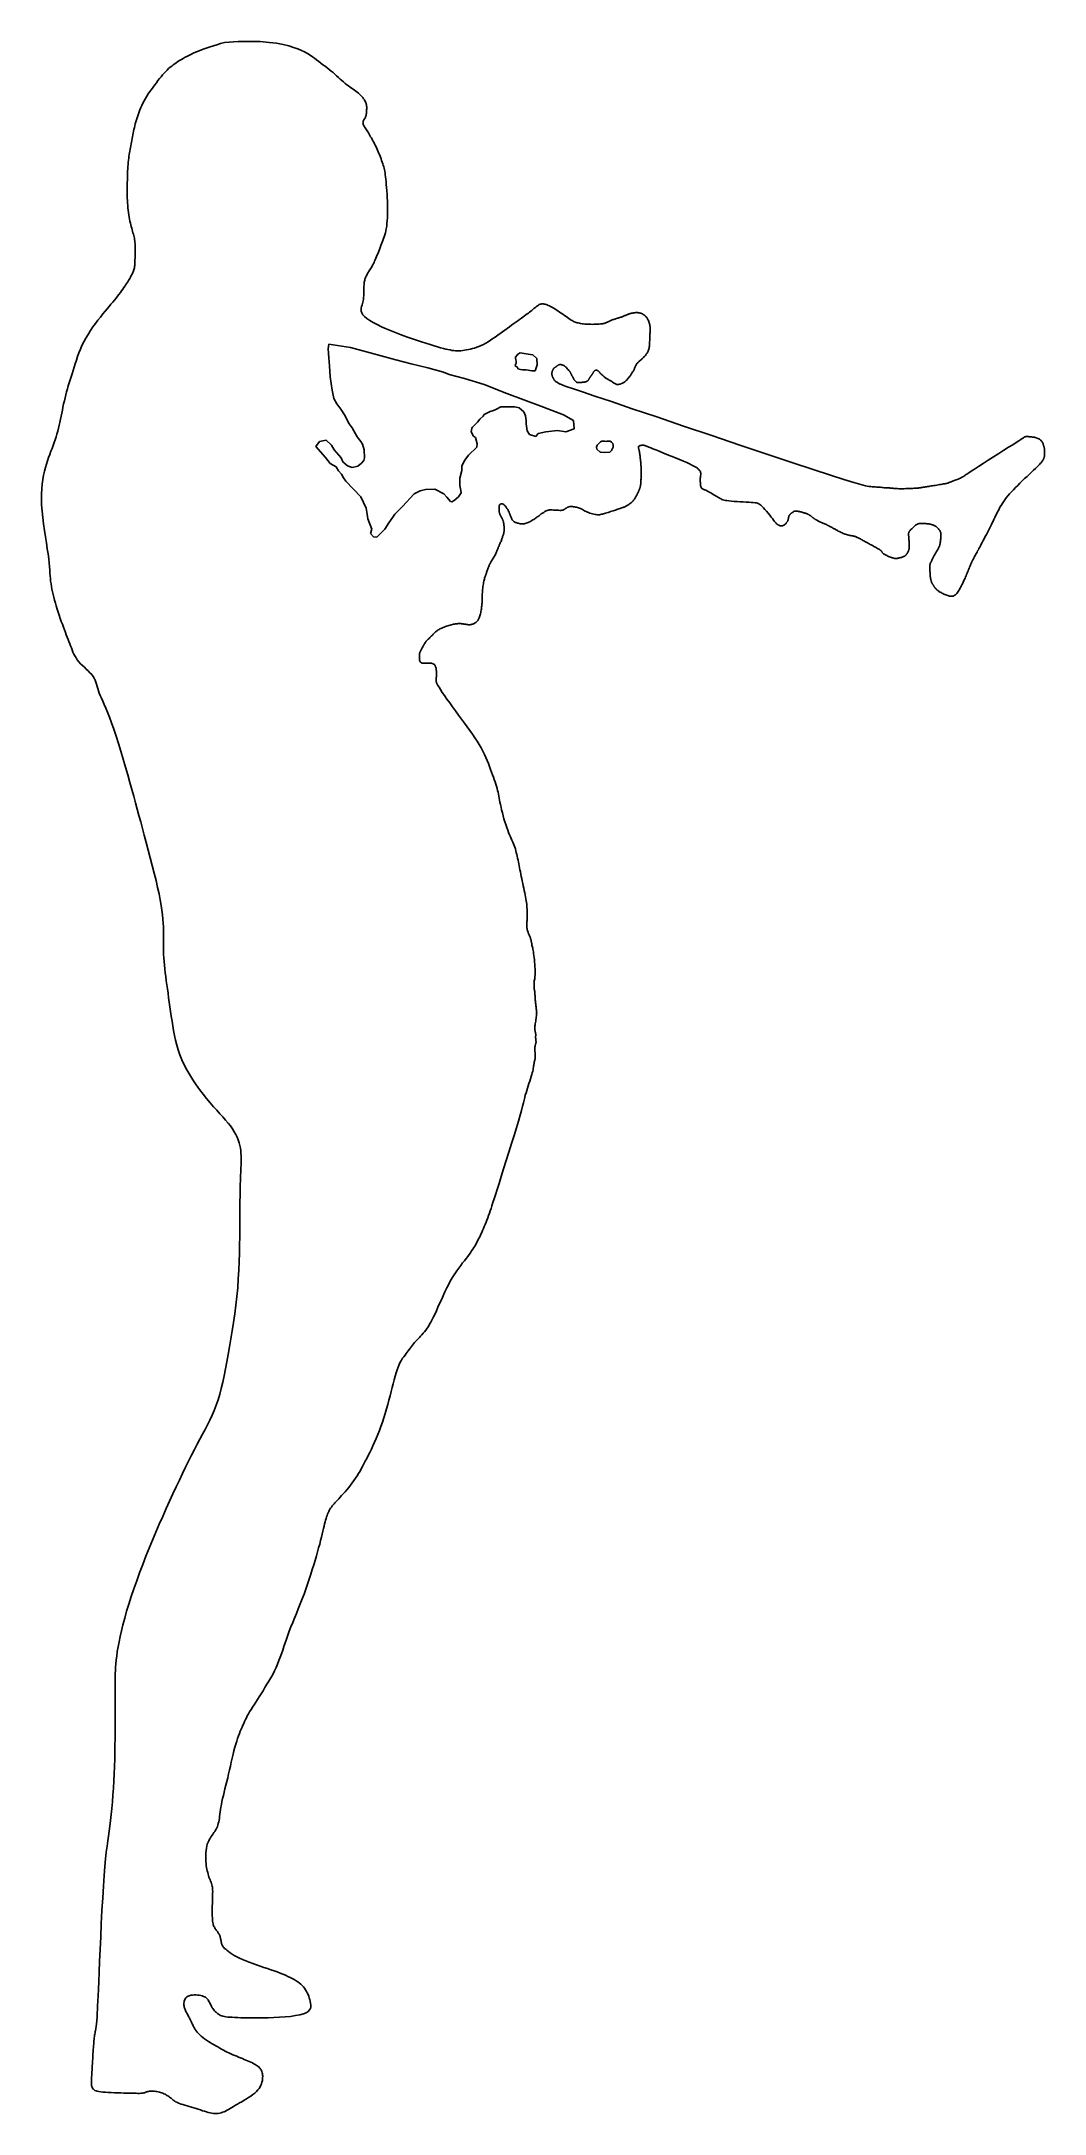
# Model space of a CAD drawing. Header units: millimetres. Extents: x 29 to 887, y 144 to 1917.
import ezdxf

# ---------------------------------------------------------------- set-up
doc = ezdxf.new("R2010")
doc.units = ezdxf.units.MM
doc.header["$LTSCALE"] = 48

msp = doc.modelspace()

# ---------------------------------------------------------------- linework, layer by layer
for p, q in [((178.7, 1914.2), (181.8, 1915.2)), ((181.8, 1915.2), (185.3, 1916.3)), ((185.3, 1916.3), (196.9, 1916.9)), ((196.9, 1916.9), (207, 1917.1)), ((207, 1917.1), (215.8, 1916.9)), ((215.8, 1916.9), (223.4, 1916.3)), ((223.4, 1916.3), (229.8, 1915.5)), ((229.8, 1915.5), (235.4, 1914.4)), ((140, 1896), (141.3, 1897)), ((141.3, 1897), (142.6, 1898)), ((142.6, 1898), (143.9, 1898.9)), ((143.9, 1898.9), (145.3, 1899.8)), ((145.3, 1899.8), (146.8, 1900.7)), ((146.8, 1900.7), (148.3, 1901.6)), ((148.3, 1901.6), (149.9, 1902.6)), ((149.9, 1902.6), (151.6, 1903.5)), ((151.6, 1903.5), (153.4, 1904.5)), ((153.4, 1904.5), (155.2, 1905.4)), ((155.2, 1905.4), (157.1, 1906.3)), ((157.1, 1906.3), (159.1, 1907.3)), ((159.1, 1907.3), (161.2, 1908.2)), ((161.2, 1908.2), (163.4, 1909)), ((163.4, 1909), (165.6, 1909.9)), ((165.6, 1909.9), (167.9, 1910.7)), ((167.9, 1910.7), (170.4, 1911.5)), ((170.4, 1911.5), (173, 1912.4)), ((173, 1912.4), (175.7, 1913.2)), ((175.7, 1913.2), (178.7, 1914.2)), ((235.4, 1914.4), (240.1, 1913.3)), ((240.1, 1913.3), (244.3, 1912)), ((244.3, 1912), (247.8, 1910.7)), ((247.8, 1910.7), (251, 1909.4)), ((251, 1909.4), (253.7, 1908.1)), ((253.7, 1908.1), (256.2, 1906.7)), ((256.2, 1906.7), (258.4, 1905.4)), ((258.4, 1905.4), (260.4, 1904)), ((260.4, 1904), (262.2, 1902.7)), ((262.2, 1902.7), (264, 1901.3)), ((264, 1901.3), (265.8, 1900)), ((265.8, 1900), (267.6, 1898.6)), ((267.6, 1898.6), (269.4, 1897.2)), ((269.4, 1897.2), (271.2, 1895.9)), ((124.1, 1878.1), (125.5, 1880)), ((125.5, 1880), (126.9, 1881.8)), ((126.9, 1881.8), (128.3, 1883.6)), ((128.3, 1883.6), (129.6, 1885.3)), ((129.6, 1885.3), (131, 1886.9)), ((131, 1886.9), (132.3, 1888.4)), ((132.3, 1888.4), (133.6, 1889.9)), ((133.6, 1889.9), (134.9, 1891.3)), ((134.9, 1891.3), (136.2, 1892.6)), ((136.2, 1892.6), (137.4, 1893.8)), ((137.4, 1893.8), (138.7, 1895)), ((138.7, 1895), (140, 1896)), ((271.2, 1895.9), (272.9, 1894.5)), ((272.9, 1894.5), (274.6, 1893.1)), ((274.6, 1893.1), (276.3, 1891.8)), ((276.3, 1891.8), (278, 1890.4)), ((278, 1890.4), (279.6, 1889)), ((279.6, 1889), (281.1, 1887.6)), ((281.1, 1887.6), (282.7, 1886.3)), ((282.7, 1886.3), (284.2, 1884.9)), ((284.2, 1884.9), (285.6, 1883.6)), ((285.6, 1883.6), (287.1, 1882.4)), ((287.1, 1882.4), (288.5, 1881.2)), ((288.5, 1881.2), (289.9, 1880.1)), ((289.9, 1880.1), (291.2, 1879.1)), ((113.6, 1860.6), (114.5, 1862.4)), ((114.5, 1862.4), (115.4, 1864.3)), ((115.4, 1864.3), (116.4, 1866.3)), ((116.4, 1866.3), (117.5, 1868.2)), ((117.5, 1868.2), (118.7, 1870.2)), ((118.7, 1870.2), (120, 1872.2)), ((120, 1872.2), (121.3, 1874.2)), ((121.3, 1874.2), (122.7, 1876.1)), ((122.7, 1876.1), (124.1, 1878.1)), ((291.2, 1879.1), (292.6, 1878.1)), ((292.6, 1878.1), (293.9, 1877.2)), ((293.9, 1877.2), (295.2, 1876.3)), ((295.2, 1876.3), (296.4, 1875.5)), ((296.4, 1875.5), (297.6, 1874.6)), ((297.6, 1874.6), (298.8, 1873.8)), ((298.8, 1873.8), (299.8, 1872.9)), ((299.8, 1872.9), (300.8, 1871.9)), ((300.8, 1871.9), (301.8, 1870.9)), ((301.8, 1870.9), (302.6, 1869.9)), ((302.6, 1869.9), (303.4, 1869)), ((303.4, 1869), (304.1, 1868)), ((304.1, 1868), (304.8, 1867)), ((304.8, 1867), (305.3, 1866.2)), ((305.3, 1866.2), (305.7, 1865.3)), ((305.7, 1865.3), (306.1, 1864.6)), ((306.1, 1864.6), (306.3, 1863.9)), ((306.3, 1863.9), (306.5, 1863.3)), ((306.5, 1863.3), (306.6, 1862.8)), ((306.6, 1862.8), (306.7, 1862.2)), ((306.7, 1862.2), (306.7, 1861.7)), ((306.7, 1861.7), (306.8, 1861.1)), ((108.1, 1843.4), (108.5, 1845)), ((108.5, 1845), (108.9, 1846.6)), ((108.9, 1846.6), (109.4, 1848.3)), ((109.4, 1848.3), (109.9, 1849.9)), ((109.9, 1849.9), (110.4, 1851.6)), ((110.4, 1851.6), (111, 1853.4)), ((111, 1853.4), (111.5, 1855.1)), ((111.5, 1855.1), (112.2, 1856.9)), ((112.2, 1856.9), (112.9, 1858.7)), ((112.9, 1858.7), (113.6, 1860.6)), ((303.7, 1847.9), (303.6, 1847.4)), ((303.6, 1847.4), (303.7, 1846.8)), ((303.9, 1849), (303.7, 1848.5)), ((303.7, 1848.5), (303.7, 1847.9)), ((303.7, 1846.8), (303.9, 1846.1)), ((304.1, 1849.5), (303.9, 1849)), ((303.9, 1846.1), (304.2, 1845.5)), ((304.4, 1849.9), (304.1, 1849.5)), ((304.2, 1845.5), (304.6, 1844.7)), ((304.7, 1850.4), (304.4, 1849.9)), ((304.6, 1844.7), (305, 1844)), ((305, 1850.9), (304.7, 1850.4)), ((305.3, 1851.3), (305, 1850.9)), ((305, 1844), (305.5, 1843.2)), ((305.5, 1851.8), (305.3, 1851.3)), ((305.7, 1852.2), (305.5, 1851.8)), ((305.9, 1852.7), (305.7, 1852.2)), ((306.1, 1853.2), (305.9, 1852.7)), ((306.3, 1853.8), (306.1, 1853.2)), ((306.4, 1854.3), (306.3, 1853.8)), ((306.5, 1854.9), (306.4, 1854.3)), ((306.6, 1855.5), (306.5, 1854.9)), ((306.7, 1856.7), (306.6, 1856.1)), ((306.6, 1856.1), (306.6, 1855.5)), ((306.8, 1859.3), (306.7, 1858.7)), ((306.7, 1858.7), (306.7, 1858)), ((306.7, 1858), (306.7, 1857.4)), ((306.7, 1857.4), (306.7, 1856.7)), ((306.8, 1861.1), (306.8, 1860.6)), ((306.8, 1860.6), (306.8, 1860)), ((306.8, 1860), (306.8, 1859.3)), ((104.5, 1824.8), (104.8, 1826.3)), ((104.8, 1826.3), (105.1, 1827.9)), ((105.1, 1827.9), (105.3, 1829.4)), ((105.3, 1829.4), (105.6, 1830.9)), ((105.6, 1830.9), (105.9, 1832.4)), ((105.9, 1832.4), (106.1, 1834)), ((106.1, 1834), (106.4, 1835.5)), ((106.4, 1835.5), (106.7, 1837.1)), ((106.7, 1837.1), (107, 1838.6)), ((107, 1838.6), (107.4, 1840.2)), ((107.4, 1840.2), (107.7, 1841.8)), ((107.7, 1841.8), (108.1, 1843.4)), ((305.5, 1843.2), (306, 1842.4)), ((306, 1842.4), (306.6, 1841.5)), ((306.6, 1841.5), (307.1, 1840.7)), ((307.1, 1840.7), (307.7, 1839.7)), ((307.7, 1839.7), (308.3, 1838.8)), ((308.3, 1838.8), (308.9, 1837.7)), ((308.9, 1837.7), (309.5, 1836.7)), ((309.5, 1836.7), (310.2, 1835.6)), ((310.2, 1835.6), (310.8, 1834.5)), ((310.8, 1834.5), (311.5, 1833.3)), ((311.5, 1833.3), (312.1, 1832.1)), ((312.1, 1832.1), (312.8, 1830.9)), ((312.8, 1830.9), (313.5, 1829.6)), ((313.5, 1829.6), (314.1, 1828.3)), ((314.1, 1828.3), (314.8, 1826.9)), ((314.8, 1826.9), (315.4, 1825.5)), ((102.4, 1808.1), (102.5, 1810)), ((102.5, 1810), (102.7, 1811.9)), ((102.7, 1811.9), (102.8, 1813.7)), ((102.8, 1813.7), (103, 1815.4)), ((103, 1815.4), (103.3, 1817.1)), ((103.3, 1817.1), (103.5, 1818.7)), ((103.5, 1818.7), (103.7, 1820.3)), ((103.7, 1820.3), (104, 1821.8)), ((104, 1821.8), (104.3, 1823.3)), ((104.3, 1823.3), (104.5, 1824.8)), ((315.4, 1825.5), (316.1, 1824.1)), ((316.1, 1824.1), (316.7, 1822.7)), ((316.7, 1822.7), (317.3, 1821.2)), ((317.3, 1821.2), (318, 1819.7)), ((318, 1819.7), (318.5, 1818.2)), ((318.5, 1818.2), (319.1, 1816.7)), ((319.1, 1816.7), (319.6, 1815.3)), ((319.6, 1815.3), (320.1, 1813.9)), ((320.1, 1813.9), (320.6, 1812.5)), ((320.6, 1812.5), (321, 1811.1)), ((321, 1811.1), (321.4, 1809.9)), ((321.4, 1809.9), (321.7, 1808.6)), ((321.7, 1808.6), (322, 1807.3)), ((101.9, 1794.5), (102, 1796.4)), ((101.9, 1792.7), (101.9, 1794.5)), ((101.9, 1790.8), (101.9, 1792.7)), ((101.9, 1788.9), (101.9, 1790.8)), ((102, 1796.4), (102.1, 1798.3)), ((102.1, 1800.2), (102.2, 1802.2)), ((102.1, 1798.3), (102.1, 1800.2)), ((102.2, 1804.2), (102.3, 1806.1)), ((102.2, 1802.2), (102.2, 1804.2)), ((102.3, 1806.1), (102.4, 1808.1)), ((322, 1807.3), (322.2, 1806)), ((322.2, 1806), (322.5, 1804.5)), ((322.5, 1804.5), (322.7, 1802.9)), ((322.7, 1802.9), (322.9, 1801.2)), ((322.9, 1801.2), (323.1, 1799.2)), ((323.1, 1799.2), (323.4, 1797)), ((323.4, 1797), (323.6, 1794.6)), ((323.6, 1794.6), (323.8, 1792)), ((323.8, 1792), (324, 1789.2)), ((101.9, 1787), (101.9, 1788.9)), ((101.9, 1785.1), (101.9, 1787)), ((102, 1783.1), (101.9, 1785.1)), ((102.1, 1781), (102, 1783.1)), ((102.2, 1778.9), (102.1, 1781)), ((102.4, 1776.8), (102.2, 1778.9)), ((102.6, 1774.7), (102.4, 1776.8)), ((102.8, 1772.7), (102.6, 1774.7)), ((324, 1789.2), (324.2, 1786.4)), ((324.2, 1786.4), (324.3, 1783.5)), ((324.3, 1783.5), (324.5, 1780.5)), ((324.5, 1780.5), (324.6, 1777.6)), ((324.6, 1777.6), (324.6, 1774.6)), ((324.6, 1774.6), (324.6, 1771.8)), ((103.1, 1770.6), (102.8, 1772.7)), ((103.3, 1768.6), (103.1, 1770.6)), ((103.6, 1766.7), (103.3, 1768.6)), ((104, 1764.9), (103.6, 1766.7)), ((104.3, 1763.2), (104, 1764.9)), ((104.7, 1761.6), (104.3, 1763.2)), ((105.1, 1760.1), (104.7, 1761.6)), ((105.5, 1758.7), (105.1, 1760.1)), ((105.8, 1757.3), (105.5, 1758.7)), ((106.2, 1755.9), (105.8, 1757.3)), ((106.6, 1754.7), (106.2, 1755.9)), ((323.6, 1756.9), (323.2, 1755)), ((323.9, 1759.1), (323.6, 1756.9)), ((324.1, 1761.3), (323.9, 1759.1)), ((324.3, 1763.8), (324.1, 1761.3)), ((324.5, 1766.3), (324.3, 1763.8)), ((324.6, 1769), (324.5, 1766.3)), ((324.6, 1771.8), (324.6, 1769)), ((106.9, 1753.4), (106.6, 1754.7)), ((107.3, 1752.2), (106.9, 1753.4)), ((107.6, 1751.1), (107.3, 1752.2)), ((107.8, 1749.9), (107.6, 1751.1)), ((108.1, 1748.7), (107.8, 1749.9)), ((108.3, 1747.5), (108.1, 1748.7)), ((108.5, 1746.3), (108.3, 1747.5)), ((108.6, 1745.1), (108.5, 1746.3)), ((108.7, 1743.8), (108.6, 1745.1)), ((108.8, 1742.5), (108.7, 1743.8)), ((108.8, 1741.2), (108.8, 1742.5)), ((108.8, 1739.8), (108.8, 1741.2)), ((108.8, 1738.4), (108.8, 1739.8)), ((108.8, 1737.1), (108.8, 1738.4)), ((317.1, 1737.6), (316.5, 1736)), ((317.7, 1739.2), (317.1, 1737.6)), ((318.3, 1740.8), (317.7, 1739.2)), ((318.9, 1742.4), (318.3, 1740.8)), ((319.5, 1743.9), (318.9, 1742.4)), ((320.1, 1745.4), (319.5, 1743.9)), ((320.7, 1746.9), (320.1, 1745.4)), ((321.3, 1748.4), (320.7, 1746.9)), ((321.8, 1749.9), (321.3, 1748.4)), ((322.3, 1751.5), (321.8, 1749.9)), ((322.8, 1753.2), (322.3, 1751.5)), ((323.2, 1755), (322.8, 1753.2)), ((106.7, 1719.3), (107.1, 1720.1)), ((107.1, 1720.1), (107.4, 1720.9)), ((107.4, 1720.9), (107.6, 1721.7)), ((107.6, 1721.7), (107.9, 1722.5)), ((107.9, 1722.5), (108.1, 1723.5)), ((108.1, 1723.5), (108.2, 1724.4)), ((108.2, 1724.4), (108.4, 1725.5)), ((108.4, 1725.5), (108.5, 1726.6)), ((108.5, 1726.6), (108.6, 1727.8)), ((108.6, 1730.3), (108.7, 1731.6)), ((108.6, 1729), (108.6, 1730.3)), ((108.6, 1727.8), (108.6, 1729)), ((108.7, 1734.3), (108.8, 1735.7)), ((108.7, 1732.9), (108.7, 1734.3)), ((108.7, 1731.6), (108.7, 1732.9)), ((108.8, 1735.7), (108.8, 1737.1)), ((308.5, 1720.1), (308.1, 1719.3)), ((309, 1720.9), (308.5, 1720.1)), ((309.5, 1721.7), (309, 1720.9)), ((310.1, 1722.5), (309.5, 1721.7)), ((310.6, 1723.3), (310.1, 1722.5)), ((311.1, 1724.2), (310.6, 1723.3)), ((311.6, 1725.1), (311.1, 1724.2)), ((312.1, 1726), (311.6, 1725.1)), ((312.6, 1727), (312.1, 1726)), ((313.1, 1728), (312.6, 1727)), ((313.6, 1729.2), (313.1, 1728)), ((314.2, 1730.3), (313.6, 1729.2)), ((314.7, 1731.6), (314.2, 1730.3)), ((315.3, 1733), (314.7, 1731.6)), ((315.9, 1734.5), (315.3, 1733)), ((316.5, 1736), (315.9, 1734.5)), ((94.9, 1700.6), (96.1, 1702.2)), ((96.1, 1702.2), (97.2, 1703.7)), ((97.2, 1703.7), (98.2, 1705.1)), ((98.2, 1705.1), (99.2, 1706.5)), ((99.2, 1706.5), (100.1, 1707.9)), ((100.1, 1707.9), (100.9, 1709.2)), ((100.9, 1709.2), (101.7, 1710.4)), ((101.7, 1710.4), (102.4, 1711.5)), ((102.4, 1711.5), (103.1, 1712.5)), ((103.1, 1712.5), (103.7, 1713.5)), ((103.7, 1713.5), (104.2, 1714.4)), ((104.2, 1714.4), (104.7, 1715.3)), ((104.7, 1715.3), (105.2, 1716.2)), ((105.2, 1716.2), (105.6, 1717)), ((105.6, 1717), (106, 1717.8)), ((106, 1717.8), (106.4, 1718.5)), ((106.4, 1718.5), (106.7, 1719.3)), ((304.5, 1706.6), (304.4, 1705.4)), ((304.4, 1705.4), (304.4, 1704.2)), ((304.4, 1704.2), (304.4, 1703)), ((304.4, 1703), (304.4, 1701.8)), ((304.6, 1708.9), (304.5, 1707.8)), ((304.5, 1707.8), (304.5, 1706.6)), ((304.7, 1711), (304.6, 1710)), ((304.6, 1710), (304.6, 1708.9)), ((304.9, 1711.9), (304.7, 1711)), ((305.1, 1712.8), (304.9, 1711.9)), ((305.3, 1713.6), (305.1, 1712.8)), ((305.5, 1714.3), (305.3, 1713.6)), ((305.8, 1715.1), (305.5, 1714.3)), ((306.1, 1715.8), (305.8, 1715.1)), ((306.4, 1716.4), (306.1, 1715.8)), ((306.8, 1717.1), (306.4, 1716.4)), ((307.2, 1717.9), (306.8, 1717.1)), ((307.6, 1718.6), (307.2, 1717.9)), ((308.1, 1719.3), (307.6, 1718.6)), ((81.1, 1683.9), (83, 1686.2)), ((83, 1686.2), (84.8, 1688.4)), ((84.8, 1688.4), (86.5, 1690.4)), ((86.5, 1690.4), (88.1, 1692.3)), ((88.1, 1692.3), (89.6, 1694.1)), ((89.6, 1694.1), (91, 1695.8)), ((91, 1695.8), (92.4, 1697.5)), ((92.4, 1697.5), (93.7, 1699.1)), ((93.7, 1699.1), (94.9, 1700.6)), ((302.1, 1689), (302, 1687.7)), ((302, 1687.7), (302.1, 1686.3)), ((302.4, 1690.3), (302.1, 1689)), ((302.1, 1686.3), (302.6, 1684.8)), ((302.8, 1691.6), (302.4, 1690.3)), ((302.6, 1684.8), (303.5, 1683.3)), ((303.2, 1692.8), (302.8, 1691.6)), ((303.5, 1694), (303.2, 1692.8)), ((303.8, 1695.1), (303.5, 1694)), ((304, 1696.2), (303.8, 1695.1)), ((304.1, 1697.3), (304, 1696.2)), ((304.2, 1698.4), (304.1, 1697.3)), ((304.3, 1699.5), (304.2, 1698.4)), ((304.4, 1701.8), (304.3, 1700.7)), ((304.3, 1700.7), (304.3, 1699.5)), ((444.1, 1683.9), (445.2, 1684.7)), ((445.2, 1684.7), (446.2, 1685.5)), ((446.2, 1685.5), (447.1, 1686.3)), ((447.1, 1686.3), (448, 1687)), ((448, 1687), (448.9, 1687.7)), ((448.9, 1687.7), (449.8, 1688.5)), ((449.8, 1688.5), (450.6, 1689.2)), ((450.6, 1689.2), (451.4, 1689.8)), ((451.4, 1689.8), (452.2, 1690.5)), ((452.2, 1690.5), (452.9, 1691)), ((452.9, 1691), (453.7, 1691.5)), ((453.7, 1691.5), (454.4, 1691.9)), ((454.4, 1691.9), (455.1, 1692.2)), ((455.1, 1692.2), (455.8, 1692.4)), ((455.8, 1692.4), (456.5, 1692.5)), ((456.5, 1692.5), (457.2, 1692.6)), ((457.2, 1692.6), (457.9, 1692.5)), ((457.9, 1692.5), (458.6, 1692.4)), ((458.6, 1692.4), (459.4, 1692.2)), ((459.4, 1692.2), (460.3, 1692)), ((460.3, 1692), (461.1, 1691.7)), ((461.1, 1691.7), (462.1, 1691.3)), ((462.1, 1691.3), (463.1, 1690.8)), ((463.1, 1690.8), (464.1, 1690.3)), ((464.1, 1690.3), (465.3, 1689.7)), ((465.3, 1689.7), (466.4, 1689.1)), ((466.4, 1689.1), (467.7, 1688.3)), ((467.7, 1688.3), (469, 1687.5)), ((469, 1687.5), (470.3, 1686.6)), ((470.3, 1686.6), (471.7, 1685.6)), ((471.7, 1685.6), (473.2, 1684.7)), ((473.2, 1684.7), (474.6, 1683.7)), ((531.7, 1684.1), (532.2, 1684.3)), ((532.2, 1684.3), (532.7, 1684.4)), ((532.7, 1684.4), (533.3, 1684.5)), ((533.3, 1684.5), (533.8, 1684.6)), ((533.8, 1684.6), (534.4, 1684.7)), ((534.4, 1684.7), (535, 1684.8)), ((535, 1684.8), (535.7, 1684.9)), ((535.7, 1684.9), (536.3, 1685)), ((536.3, 1685), (537, 1685.1)), ((537, 1685.1), (537.7, 1685.1)), ((537.7, 1685.1), (538.4, 1685.1)), ((538.4, 1685.1), (539.1, 1685)), ((539.1, 1685), (539.8, 1684.9)), ((539.8, 1684.9), (540.6, 1684.7)), ((540.6, 1684.7), (541.3, 1684.5)), ((541.3, 1684.5), (542, 1684.2)), ((66.6, 1663.3), (68.5, 1666.5)), ((68.5, 1666.5), (70.5, 1669.7)), ((70.5, 1669.7), (72.6, 1672.8)), ((72.6, 1672.8), (74.8, 1675.7)), ((74.8, 1675.7), (76.9, 1678.6)), ((76.9, 1678.6), (79.1, 1681.3)), ((79.1, 1681.3), (81.1, 1683.9)), ((303.5, 1683.3), (304.9, 1681.7)), ((304.9, 1681.7), (306.9, 1680)), ((306.9, 1680), (309.4, 1678.3)), ((309.4, 1678.3), (312.4, 1676.6)), ((312.4, 1676.6), (315.8, 1674.8)), ((315.8, 1674.8), (319.5, 1673)), ((319.5, 1673), (323.5, 1671.3)), ((323.5, 1671.3), (327.7, 1669.5)), ((327.7, 1669.5), (332, 1667.8)), ((332, 1667.8), (336.4, 1666.1)), ((418.9, 1665.7), (420.9, 1667.2)), ((420.9, 1667.2), (423, 1668.7)), ((423, 1668.7), (425, 1670.2)), ((425, 1670.2), (427, 1671.6)), ((427, 1671.6), (428.9, 1673)), ((428.9, 1673), (430.8, 1674.4)), ((430.8, 1674.4), (432.6, 1675.7)), ((432.6, 1675.7), (434.4, 1676.9)), ((434.4, 1676.9), (436.1, 1678.1)), ((436.1, 1678.1), (437.6, 1679.2)), ((437.6, 1679.2), (439.1, 1680.3)), ((439.1, 1680.3), (440.5, 1681.3)), ((440.5, 1681.3), (441.8, 1682.2)), ((441.8, 1682.2), (443, 1683.1)), ((443, 1683.1), (444.1, 1683.9)), ((474.6, 1683.7), (476, 1682.7)), ((476, 1682.7), (477.3, 1681.7)), ((477.3, 1681.7), (478.6, 1680.8)), ((478.6, 1680.8), (479.7, 1680)), ((479.7, 1680), (480.8, 1679.3)), ((480.8, 1679.3), (481.7, 1678.7)), ((481.7, 1678.7), (482.6, 1678.2)), ((482.6, 1678.2), (483.5, 1677.7)), ((483.5, 1677.7), (484.3, 1677.3)), ((484.3, 1677.3), (485.1, 1677)), ((485.1, 1677), (485.9, 1676.7)), ((485.9, 1676.7), (486.8, 1676.4)), ((486.8, 1676.4), (487.8, 1676.2)), ((487.8, 1676.2), (488.8, 1676)), ((488.8, 1676), (489.8, 1675.8)), ((489.8, 1675.8), (491, 1675.6)), ((491, 1675.6), (492.1, 1675.5)), ((492.1, 1675.5), (493.3, 1675.3)), ((493.3, 1675.3), (494.6, 1675.2)), ((494.6, 1675.2), (495.9, 1675.1)), ((495.9, 1675.1), (497.2, 1675.1)), ((497.2, 1675.1), (498.5, 1675.1)), ((498.5, 1675.1), (499.8, 1675)), ((499.8, 1675), (501.1, 1675.1)), ((501.1, 1675.1), (502.4, 1675.1)), ((502.4, 1675.1), (503.6, 1675.1)), ((503.6, 1675.1), (504.8, 1675.2)), ((504.8, 1675.2), (505.8, 1675.3)), ((505.8, 1675.3), (506.8, 1675.4)), ((506.8, 1675.4), (507.7, 1675.5)), ((507.7, 1675.5), (508.5, 1675.6)), ((508.5, 1675.6), (509.2, 1675.7)), ((509.2, 1675.7), (509.9, 1675.9)), ((509.9, 1675.9), (510.5, 1676)), ((510.5, 1676), (511.1, 1676.2)), ((511.1, 1676.2), (511.6, 1676.4)), ((511.6, 1676.4), (512, 1676.5)), ((512, 1676.5), (512.5, 1676.8)), ((512.5, 1676.8), (512.9, 1677)), ((512.9, 1677), (513.3, 1677.2)), ((513.3, 1677.2), (513.7, 1677.4)), ((513.7, 1677.4), (514.2, 1677.6)), ((514.2, 1677.6), (514.6, 1677.9)), ((514.6, 1677.9), (515.1, 1678.1)), ((515.1, 1678.1), (515.7, 1678.4)), ((515.7, 1678.4), (516.3, 1678.6)), ((516.3, 1678.6), (516.9, 1678.8)), ((516.9, 1678.8), (517.6, 1679.1)), ((517.6, 1679.1), (518.3, 1679.3)), ((518.3, 1679.3), (519, 1679.5)), ((519, 1679.5), (519.7, 1679.8)), ((519.7, 1679.8), (520.5, 1680)), ((520.5, 1680), (521.2, 1680.2)), ((521.2, 1680.2), (521.9, 1680.4)), ((521.9, 1680.4), (522.6, 1680.6)), ((522.6, 1680.6), (523.3, 1680.9)), ((523.3, 1680.9), (524, 1681.1)), ((524, 1681.1), (524.7, 1681.3)), ((524.7, 1681.3), (525.3, 1681.5)), ((525.3, 1681.5), (526, 1681.8)), ((526, 1681.8), (526.6, 1682)), ((526.6, 1682), (527.1, 1682.3)), ((527.1, 1682.3), (527.7, 1682.5)), ((527.7, 1682.5), (528.2, 1682.7)), ((528.2, 1682.7), (528.7, 1683)), ((528.7, 1683), (529.2, 1683.2)), ((529.2, 1683.2), (529.7, 1683.4)), ((529.7, 1683.4), (530.2, 1683.6)), ((530.2, 1683.6), (530.7, 1683.8)), ((530.7, 1683.8), (531.2, 1684)), ((531.2, 1684), (531.7, 1684.1)), ((542, 1684.2), (542.7, 1683.9)), ((542.7, 1683.9), (543.4, 1683.5)), ((543.4, 1683.5), (544, 1683.1)), ((544, 1683.1), (544.6, 1682.7)), ((544.6, 1682.7), (545.1, 1682.2)), ((545.1, 1682.2), (545.6, 1681.8)), ((545.6, 1681.8), (546, 1681.3)), ((546, 1681.3), (546.4, 1680.8)), ((546.4, 1680.8), (546.7, 1680.3)), ((546.7, 1680.3), (547, 1679.8)), ((547, 1679.8), (547.3, 1679.3)), ((547.3, 1679.3), (547.5, 1678.7)), ((547.5, 1678.7), (547.8, 1678.2)), ((547.8, 1678.2), (548, 1677.6)), ((548, 1677.6), (548.2, 1677)), ((548.2, 1677), (548.4, 1676.4)), ((548.4, 1676.4), (548.6, 1675.8)), ((548.6, 1675.8), (548.7, 1675.2)), ((548.7, 1675.2), (548.9, 1674.6)), ((548.9, 1674.6), (549, 1674)), ((549, 1674), (549.1, 1673.4)), ((549.1, 1673.4), (549.2, 1672.9)), ((549.2, 1668), (549.1, 1667.2)), ((549.1, 1667.2), (549.1, 1666.5)), ((549.2, 1672.9), (549.2, 1672.4)), ((549.2, 1672.4), (549.3, 1671.9)), ((549.3, 1669.9), (549.2, 1669.3)), ((549.2, 1669.3), (549.2, 1668.6)), ((549.2, 1668.6), (549.2, 1668)), ((549.3, 1671.9), (549.3, 1671.4)), ((549.3, 1671.4), (549.3, 1670.9)), ((549.3, 1670.9), (549.3, 1670.4)), ((549.3, 1670.4), (549.3, 1669.9)), ((59.5, 1647.5), (60.6, 1650.6)), ((60.6, 1650.6), (61.9, 1653.8)), ((61.9, 1653.8), (63.3, 1656.9)), ((63.3, 1656.9), (64.8, 1660.1)), ((64.8, 1660.1), (66.6, 1663.3)), ((274, 1654), (274.5, 1658.2)), ((274.4, 1646.4), (274, 1654)), ((274.5, 1658.2), (292.9, 1655.3)), ((292.9, 1655.3), (312.9, 1649.7)), ((312.9, 1649.7), (331.7, 1644.8)), ((336.4, 1666.1), (340.8, 1664.5)), ((340.8, 1664.5), (345.2, 1663)), ((345.2, 1663), (349.5, 1661.5)), ((349.5, 1661.5), (353.6, 1660.1)), ((353.6, 1660.1), (357.5, 1658.9)), ((357.5, 1658.9), (361.1, 1657.7)), ((361.1, 1657.7), (364.4, 1656.7)), ((364.4, 1656.7), (367.4, 1655.8)), ((367.4, 1655.8), (370, 1655)), ((370, 1655), (372.4, 1654.4)), ((372.4, 1654.4), (374.5, 1653.9)), ((374.5, 1653.9), (376.3, 1653.4)), ((376.3, 1653.4), (378.1, 1653.1)), ((378.1, 1653.1), (379.7, 1652.8)), ((379.7, 1652.8), (381.3, 1652.6)), ((381.3, 1652.6), (382.8, 1652.5)), ((382.8, 1652.5), (384.4, 1652.5)), ((384.4, 1652.5), (385.9, 1652.5)), ((385.9, 1652.5), (387.4, 1652.5)), ((387.4, 1652.5), (389, 1652.7)), ((389, 1652.7), (390.6, 1652.9)), ((390.6, 1652.9), (392.2, 1653.1)), ((392.2, 1653.1), (393.8, 1653.4)), ((393.8, 1653.4), (395.5, 1653.8)), ((395.5, 1653.8), (397.3, 1654.3)), ((397.3, 1654.3), (399, 1654.8)), ((399, 1654.8), (400.9, 1655.4)), ((400.9, 1655.4), (402.7, 1656.2)), ((402.7, 1656.2), (404.6, 1657)), ((404.6, 1657), (406.6, 1657.9)), ((406.6, 1657.9), (408.6, 1659)), ((408.6, 1659), (410.6, 1660.1)), ((410.6, 1660.1), (412.6, 1661.4)), ((412.6, 1661.4), (414.7, 1662.8)), ((414.7, 1662.8), (416.8, 1664.2)), ((416.8, 1664.2), (418.9, 1665.7)), ((435.6, 1648.8), (434.2, 1646.9)), ((436.1, 1649.5), (435.6, 1648.8)), ((438.1, 1650.7), (436.1, 1649.5)), ((444.8, 1649.6), (438.1, 1650.7)), ((448.9, 1649), (444.8, 1649.6)), ((452.2, 1645.7), (448.9, 1649)), ((545.6, 1649), (545.2, 1648.5)), ((545.9, 1649.5), (545.6, 1649)), ((546.3, 1650), (545.9, 1649.5)), ((546.6, 1650.5), (546.3, 1650)), ((546.9, 1651), (546.6, 1650.5)), ((547.2, 1651.6), (546.9, 1651)), ((547.5, 1652.1), (547.2, 1651.6)), ((547.7, 1652.8), (547.5, 1652.1)), ((548, 1653.4), (547.7, 1652.8)), ((548.2, 1654.1), (548, 1653.4)), ((548.3, 1654.8), (548.2, 1654.1)), ((548.5, 1655.6), (548.3, 1654.8)), ((548.6, 1656.5), (548.5, 1655.6)), ((548.7, 1657.4), (548.6, 1656.5)), ((548.8, 1658.3), (548.7, 1657.4)), ((548.9, 1661.2), (548.8, 1660.2)), ((548.8, 1660.2), (548.8, 1659.2)), ((548.8, 1659.2), (548.8, 1658.3)), ((549, 1664), (548.9, 1663.1)), ((548.9, 1663.1), (548.9, 1662.1)), ((548.9, 1662.1), (548.9, 1661.2)), ((549.1, 1666.5), (549, 1665.7)), ((549, 1665.7), (549, 1664.8)), ((549, 1664.8), (549, 1664)), ((54.1, 1630.1), (55, 1632.8)), ((55, 1632.8), (55.8, 1635.6)), ((55.8, 1635.6), (56.7, 1638.4)), ((56.7, 1638.4), (57.6, 1641.4)), ((57.6, 1641.4), (58.5, 1644.4)), ((58.5, 1644.4), (59.5, 1647.5)), ((275.1, 1639.5), (274.4, 1646.4)), ((275.5, 1630), (275.1, 1639.5)), ((331.7, 1644.8), (344.9, 1641.4)), ((344.9, 1641.4), (359.2, 1637.8)), ((359.2, 1637.8), (372.6, 1634.1)), ((372.6, 1634.1), (377.3, 1632)), ((377.3, 1632), (390.5, 1628.7)), ((434.7, 1641.9), (433.7, 1640)), ((433.7, 1640), (434.2, 1639.3)), ((434.2, 1646.9), (434.2, 1646)), ((434.2, 1646), (434.5, 1644.7)), ((434.2, 1639.3), (435.8, 1638.4)), ((434.5, 1644.7), (434.7, 1643.6)), ((434.7, 1643.6), (434.7, 1641.9)), ((435.8, 1638.4), (436.2, 1637)), ((436.2, 1637), (438.5, 1636.5)), ((438.5, 1636.5), (440, 1636.2)), ((440, 1636.2), (443.2, 1636)), ((443.2, 1636), (448.1, 1635.4)), ((448.1, 1635.4), (450.8, 1635.4)), ((450.8, 1635.4), (452.7, 1640.4)), ((452.7, 1640.4), (452.2, 1645.7)), ((465.4, 1634.2), (465.3, 1633.9)), ((465.3, 1633.9), (465.3, 1633.6)), ((465.3, 1633.6), (465.3, 1633.4)), ((465.3, 1633.4), (465.3, 1633.1)), ((465.3, 1633.1), (465.3, 1632.9)), ((465.3, 1632.9), (465.3, 1632.6)), ((465.3, 1632.6), (465.3, 1632.4)), ((465.3, 1632.4), (465.3, 1632.1)), ((465.3, 1632.1), (465.3, 1631.9)), ((465.3, 1631.9), (465.4, 1631.7)), ((465.5, 1634.7), (465.4, 1634.4)), ((465.4, 1634.4), (465.4, 1634.2)), ((465.4, 1631.7), (465.4, 1631.5)), ((465.4, 1631.5), (465.4, 1631.2)), ((465.4, 1631.2), (465.5, 1631)), ((465.6, 1635), (465.5, 1634.7)), ((465.5, 1631), (465.5, 1630.8)), ((465.7, 1635.3), (465.6, 1635)), ((465.8, 1635.5), (465.7, 1635.3)), ((465.9, 1635.8), (465.8, 1635.5)), ((466, 1636), (465.9, 1635.8)), ((466.2, 1636.3), (466, 1636)), ((466.3, 1636.5), (466.2, 1636.3)), ((466.4, 1636.7), (466.3, 1636.5)), ((466.5, 1636.9), (466.4, 1636.7)), ((466.6, 1637.1), (466.5, 1636.9)), ((466.7, 1637.2), (466.6, 1637.1)), ((466.9, 1637.4), (466.7, 1637.2)), ((467, 1637.5), (466.9, 1637.4)), ((467.1, 1637.6), (467, 1637.5)), ((467.3, 1637.8), (467.1, 1637.6)), ((467.5, 1637.9), (467.3, 1637.8)), ((467.6, 1638), (467.5, 1637.9)), ((467.8, 1638.2), (467.6, 1638)), ((468, 1638.3), (467.8, 1638.2)), ((468.2, 1638.4), (468, 1638.3)), ((468.4, 1638.5), (468.2, 1638.4)), ((468.6, 1638.7), (468.4, 1638.5)), ((468.8, 1638.8), (468.6, 1638.7)), ((468.9, 1638.9), (468.8, 1638.8)), ((469.1, 1639.1), (468.9, 1638.9)), ((469.3, 1639.2), (469.1, 1639.1)), ((469.5, 1639.3), (469.3, 1639.2)), ((469.6, 1639.5), (469.5, 1639.3)), ((469.8, 1639.6), (469.6, 1639.5)), ((470, 1639.7), (469.8, 1639.6)), ((470.2, 1639.8), (470, 1639.7)), ((470.4, 1639.9), (470.2, 1639.8)), ((470.5, 1640.1), (470.4, 1639.9)), ((470.7, 1640.2), (470.5, 1640.1)), ((470.9, 1640.3), (470.7, 1640.2)), ((471.1, 1640.3), (470.9, 1640.3)), ((471.3, 1640.4), (471.1, 1640.3)), ((471.5, 1640.5), (471.3, 1640.4)), ((471.7, 1640.6), (471.5, 1640.5)), ((471.9, 1640.6), (471.7, 1640.6)), ((472.1, 1640.6), (471.9, 1640.6)), ((472.2, 1640.7), (472.1, 1640.6)), ((472.4, 1640.7), (472.2, 1640.7)), ((472.6, 1640.7), (472.4, 1640.7)), ((472.8, 1640.6), (472.6, 1640.7)), ((473, 1640.6), (472.8, 1640.6)), ((473.3, 1640.5), (473, 1640.6)), ((473.5, 1640.5), (473.3, 1640.5)), ((473.8, 1640.4), (473.5, 1640.5)), ((474.1, 1640.3), (473.8, 1640.4)), ((474.4, 1640.2), (474.1, 1640.3)), ((474.7, 1640.1), (474.4, 1640.2)), ((474.9, 1640), (474.7, 1640.1)), ((475.2, 1639.9), (474.9, 1640)), ((475.4, 1639.8), (475.2, 1639.9)), ((475.6, 1639.7), (475.4, 1639.8)), ((475.8, 1639.6), (475.6, 1639.7)), ((475.9, 1639.5), (475.8, 1639.6)), ((476.1, 1639.4), (475.9, 1639.5)), ((476.3, 1639.2), (476.1, 1639.4)), ((476.5, 1639.1), (476.3, 1639.2)), ((476.7, 1638.9), (476.5, 1639.1)), ((476.9, 1638.6), (476.7, 1638.9)), ((477.2, 1638.3), (476.9, 1638.6)), ((477.6, 1638), (477.2, 1638.3)), ((477.9, 1637.6), (477.6, 1638)), ((478.3, 1637.2), (477.9, 1637.6)), ((478.7, 1636.8), (478.3, 1637.2)), ((479, 1636.4), (478.7, 1636.8)), ((479.4, 1636), (479, 1636.4)), ((479.7, 1635.7), (479.4, 1636)), ((480, 1635.4), (479.7, 1635.7)), ((480.2, 1635.1), (480, 1635.4)), ((480.4, 1634.9), (480.2, 1635.1)), ((480.5, 1634.7), (480.4, 1634.9)), ((480.7, 1634.5), (480.5, 1634.7)), ((480.8, 1634.3), (480.7, 1634.5)), ((480.9, 1634.1), (480.8, 1634.3)), ((481, 1633.9), (480.9, 1634.1)), ((481.1, 1633.7), (481, 1633.9)), ((481.2, 1633.5), (481.1, 1633.7)), ((481.3, 1633.3), (481.2, 1633.5)), ((481.3, 1633.1), (481.3, 1633.3)), ((481.4, 1632.9), (481.3, 1633.1)), ((481.5, 1632.7), (481.4, 1632.9)), ((481.6, 1632.5), (481.5, 1632.7)), ((481.8, 1632.3), (481.6, 1632.5)), ((481.9, 1632), (481.8, 1632.3)), ((482, 1631.8), (481.9, 1632)), ((482.1, 1631.6), (482, 1631.8)), ((482.3, 1631.4), (482.1, 1631.6)), ((482.4, 1631.1), (482.3, 1631.4)), ((482.6, 1630.9), (482.4, 1631.1)), ((498.9, 1631.2), (498.8, 1631)), ((499.1, 1631.4), (498.9, 1631.2)), ((499.2, 1631.6), (499.1, 1631.4)), ((499.4, 1631.8), (499.2, 1631.6)), ((499.5, 1632), (499.4, 1631.8)), ((499.6, 1632.2), (499.5, 1632)), ((499.7, 1632.4), (499.6, 1632.2)), ((499.8, 1632.5), (499.7, 1632.4)), ((499.9, 1632.7), (499.8, 1632.5)), ((500, 1632.8), (499.9, 1632.7)), ((500.1, 1633), (500, 1632.8)), ((500.2, 1633.1), (500.1, 1633)), ((500.3, 1633.2), (500.2, 1633.1)), ((500.4, 1633.5), (500.3, 1633.3)), ((500.3, 1633.3), (500.3, 1633.2)), ((500.5, 1633.6), (500.4, 1633.5)), ((500.6, 1633.9), (500.5, 1633.7)), ((500.5, 1633.7), (500.5, 1633.6)), ((500.7, 1634), (500.6, 1633.9)), ((500.8, 1634.2), (500.7, 1634)), ((500.9, 1634.3), (500.8, 1634.2)), ((501, 1634.5), (500.9, 1634.3)), ((501.1, 1634.7), (501, 1634.5)), ((501.3, 1634.9), (501.1, 1634.7)), ((501.5, 1635), (501.3, 1634.9)), ((501.6, 1635.2), (501.5, 1635)), ((501.8, 1635.4), (501.6, 1635.2)), ((502, 1635.5), (501.8, 1635.4)), ((502.2, 1635.7), (502, 1635.5)), ((502.4, 1635.8), (502.2, 1635.7)), ((502.6, 1635.8), (502.4, 1635.8)), ((502.7, 1635.9), (502.6, 1635.8)), ((502.9, 1635.9), (502.7, 1635.9)), ((503.1, 1635.9), (502.9, 1635.9)), ((503.3, 1635.9), (503.1, 1635.9)), ((503.4, 1635.9), (503.3, 1635.9)), ((503.6, 1635.8), (503.4, 1635.9)), ((503.8, 1635.8), (503.6, 1635.8)), ((503.9, 1635.7), (503.8, 1635.8)), ((504.1, 1635.7), (503.9, 1635.7)), ((504.3, 1635.6), (504.1, 1635.7)), ((504.5, 1635.5), (504.3, 1635.6)), ((504.6, 1635.4), (504.5, 1635.5)), ((504.8, 1635.3), (504.6, 1635.4)), ((505, 1635.1), (504.8, 1635.3)), ((505.2, 1635), (505, 1635.1)), ((505.4, 1634.8), (505.2, 1635)), ((505.6, 1634.5), (505.4, 1634.8)), ((505.8, 1634.3), (505.6, 1634.5)), ((506, 1634), (505.8, 1634.3)), ((506.2, 1633.7), (506, 1634)), ((506.5, 1633.4), (506.2, 1633.7)), ((506.8, 1633.1), (506.5, 1633.4)), ((507.1, 1632.7), (506.8, 1633.1)), ((507.5, 1632.3), (507.1, 1632.7)), ((507.9, 1632), (507.5, 1632.3)), ((508.3, 1631.6), (507.9, 1632)), ((508.8, 1631.2), (508.3, 1631.6)), ((509.3, 1630.8), (508.8, 1631.2)), ((532.4, 1631.4), (532.1, 1631)), ((532.7, 1631.9), (532.4, 1631.4)), ((533, 1632.4), (532.7, 1631.9)), ((533.3, 1632.8), (533, 1632.4)), ((533.6, 1633.3), (533.3, 1632.8)), ((534, 1633.8), (533.6, 1633.3)), ((534.3, 1634.3), (534, 1633.8)), ((534.6, 1634.8), (534.3, 1634.3)), ((534.9, 1635.4), (534.6, 1634.8)), ((535.2, 1635.9), (534.9, 1635.4)), ((535.5, 1636.4), (535.2, 1635.9)), ((535.8, 1637), (535.5, 1636.4)), ((536, 1637.6), (535.8, 1637)), ((536.3, 1638.2), (536, 1637.6)), ((536.5, 1638.7), (536.3, 1638.2)), ((536.8, 1639.3), (536.5, 1638.7)), ((537, 1639.8), (536.8, 1639.3)), ((537.2, 1640.3), (537, 1639.8)), ((537.5, 1640.7), (537.2, 1640.3)), ((537.7, 1641.1), (537.5, 1640.7)), ((538, 1641.5), (537.7, 1641.1)), ((538.3, 1641.8), (538, 1641.5)), ((538.5, 1642.2), (538.3, 1641.8)), ((538.9, 1642.5), (538.5, 1642.2)), ((539.2, 1642.8), (538.9, 1642.5)), ((539.5, 1643.1), (539.2, 1642.8)), ((539.9, 1643.4), (539.5, 1643.1)), ((540.3, 1643.8), (539.9, 1643.4)), ((540.8, 1644.2), (540.3, 1643.8)), ((541.2, 1644.5), (540.8, 1644.2)), ((541.7, 1645), (541.2, 1644.5)), ((542.2, 1645.4), (541.7, 1645)), ((542.7, 1645.8), (542.2, 1645.4)), ((543.2, 1646.3), (542.7, 1645.8)), ((543.6, 1646.7), (543.2, 1646.3)), ((544, 1647.2), (543.6, 1646.7)), ((544.5, 1647.6), (544, 1647.2)), ((544.9, 1648.1), (544.5, 1647.6)), ((545.2, 1648.5), (544.9, 1648.1)), ((48.8, 1612.1), (49.4, 1614.7)), ((49.4, 1614.7), (50.1, 1617.2)), ((50.1, 1617.2), (50.9, 1619.8)), ((50.9, 1619.8), (51.6, 1622.3)), ((51.6, 1622.3), (52.4, 1624.9)), ((52.4, 1624.9), (53.3, 1627.5)), ((53.3, 1627.5), (54.1, 1630.1)), ((277.3, 1618.7), (275.5, 1630)), ((278.8, 1611.7), (277.3, 1618.7)), ((390.5, 1628.7), (407.2, 1623.5)), ((407.2, 1623.5), (426.6, 1615.8)), ((426.6, 1615.8), (458, 1604.1)), ((465.5, 1630.8), (465.6, 1630.6)), ((465.6, 1630.6), (465.7, 1630.4)), ((465.7, 1630.4), (465.8, 1630.1)), ((465.8, 1630.1), (465.9, 1629.9)), ((465.9, 1629.9), (466, 1629.7)), ((466, 1629.7), (466.1, 1629.4)), ((466.1, 1629.4), (466.3, 1629.2)), ((466.3, 1629.2), (466.4, 1629)), ((466.4, 1629), (466.5, 1628.7)), ((466.5, 1628.7), (466.7, 1628.5)), ((466.7, 1628.5), (466.8, 1628.3)), ((466.8, 1628.3), (466.9, 1628)), ((466.9, 1628), (467, 1627.8)), ((467, 1627.8), (467.2, 1627.6)), ((467.2, 1627.6), (467.3, 1627.4)), ((467.3, 1627.4), (467.4, 1627.2)), ((467.4, 1627.2), (467.5, 1627.1)), ((467.5, 1627.1), (467.6, 1626.9)), ((467.6, 1626.9), (467.6, 1626.8)), ((467.6, 1626.8), (467.7, 1626.7)), ((467.7, 1626.7), (467.9, 1626.6)), ((467.9, 1626.6), (468, 1626.5)), ((468, 1626.5), (468.2, 1626.3)), ((468.2, 1626.3), (468.4, 1626.2)), ((468.4, 1626.2), (468.7, 1626)), ((468.7, 1626), (469.1, 1625.8)), ((469.1, 1625.8), (469.5, 1625.5)), ((469.5, 1625.5), (470, 1625.2)), ((470, 1625.2), (470.4, 1625)), ((470.4, 1625), (470.9, 1624.7)), ((470.9, 1624.7), (471.3, 1624.4)), ((471.3, 1624.4), (471.8, 1624.2)), ((471.8, 1624.2), (472.1, 1624)), ((472.1, 1624), (472.5, 1623.8)), ((472.5, 1623.8), (473.4, 1623.5)), ((473.4, 1623.5), (475.1, 1622.8)), ((475.1, 1622.8), (478.4, 1621.7)), ((478.4, 1621.7), (483.6, 1620)), ((482.7, 1630.7), (482.6, 1630.9)), ((482.8, 1630.5), (482.7, 1630.7)), ((482.9, 1630.3), (482.8, 1630.5)), ((483, 1630.1), (482.9, 1630.3)), ((483.1, 1629.9), (483, 1630.1)), ((483.2, 1629.7), (483.1, 1629.9)), ((483.3, 1629.5), (483.2, 1629.7)), ((483.4, 1629.3), (483.3, 1629.5)), ((483.5, 1629.1), (483.4, 1629.3)), ((483.6, 1628.9), (483.5, 1629.1)), ((483.7, 1628.8), (483.6, 1628.9)), ((483.6, 1620), (491.3, 1617.4)), ((483.8, 1628.6), (483.7, 1628.8)), ((483.9, 1628.4), (483.8, 1628.6)), ((484, 1628.2), (483.9, 1628.4)), ((484.1, 1628), (484, 1628.2)), ((484.3, 1627.7), (484.1, 1628)), ((484.4, 1627.5), (484.3, 1627.7)), ((484.6, 1627.2), (484.4, 1627.5)), ((484.8, 1626.9), (484.6, 1627.2)), ((485, 1626.6), (484.8, 1626.9)), ((485.3, 1626.3), (485, 1626.6)), ((485.6, 1626.1), (485.3, 1626.3)), ((486, 1625.8), (485.6, 1626.1)), ((486.4, 1625.6), (486, 1625.8)), ((486.9, 1625.4), (486.4, 1625.6)), ((487.5, 1625.3), (486.9, 1625.4)), ((488.2, 1625.2), (487.5, 1625.3)), ((489, 1625.2), (488.2, 1625.2)), ((489.8, 1625.3), (489, 1625.2)), ((490.7, 1625.3), (489.8, 1625.3)), ((491.5, 1625.5), (490.7, 1625.3)), ((491.3, 1617.4), (502, 1613.7)), ((492.3, 1625.6), (491.5, 1625.5)), ((493, 1625.7), (492.3, 1625.6)), ((493.7, 1625.9), (493, 1625.7)), ((494.3, 1626), (493.7, 1625.9)), ((494.7, 1626.2), (494.3, 1626)), ((495.1, 1626.3), (494.7, 1626.2)), ((495.4, 1626.4), (495.1, 1626.3)), ((495.6, 1626.6), (495.4, 1626.4)), ((495.8, 1626.7), (495.6, 1626.6)), ((495.9, 1626.8), (495.8, 1626.7)), ((496.1, 1627), (495.9, 1626.8)), ((496.2, 1627.1), (496.1, 1627)), ((496.3, 1627.3), (496.2, 1627.1)), ((496.5, 1627.5), (496.3, 1627.3)), ((496.6, 1627.7), (496.5, 1627.5)), ((496.7, 1627.9), (496.6, 1627.7)), ((496.8, 1628.1), (496.7, 1627.9)), ((497, 1628.4), (496.8, 1628.1)), ((497.1, 1628.6), (497, 1628.4)), ((497.2, 1628.8), (497.1, 1628.6)), ((497.4, 1629.1), (497.2, 1628.8)), ((497.6, 1629.3), (497.4, 1629.1)), ((497.7, 1629.6), (497.6, 1629.3)), ((497.9, 1629.8), (497.7, 1629.6)), ((498.1, 1630.1), (497.9, 1629.8)), ((498.3, 1630.3), (498.1, 1630.1)), ((498.4, 1630.5), (498.3, 1630.3)), ((498.6, 1630.8), (498.4, 1630.5)), ((498.8, 1631), (498.6, 1630.8)), ((502, 1613.7), (516.1, 1608.9)), ((509.7, 1630.4), (509.3, 1630.8)), ((510.2, 1630), (509.7, 1630.4)), ((510.6, 1629.7), (510.2, 1630)), ((511, 1629.4), (510.6, 1629.7)), ((511.4, 1629.1), (511, 1629.4)), ((511.8, 1628.8), (511.4, 1629.1)), ((512.2, 1628.5), (511.8, 1628.8)), ((512.6, 1628.3), (512.2, 1628.5)), ((513, 1628.1), (512.6, 1628.3)), ((513.4, 1627.8), (513, 1628.1)), ((513.8, 1627.6), (513.4, 1627.8)), ((514.2, 1627.4), (513.8, 1627.6)), ((514.6, 1627.1), (514.2, 1627.4)), ((515, 1626.9), (514.6, 1627.1)), ((515.5, 1626.6), (515, 1626.9)), ((515.9, 1626.4), (515.5, 1626.6)), ((516.4, 1626.1), (515.9, 1626.4)), ((516.8, 1625.8), (516.4, 1626.1)), ((517.2, 1625.5), (516.8, 1625.8)), ((517.6, 1625.3), (517.2, 1625.5)), ((518, 1625), (517.6, 1625.3)), ((518.4, 1624.7), (518, 1625)), ((518.7, 1624.5), (518.4, 1624.7)), ((519.1, 1624.3), (518.7, 1624.5)), ((519.5, 1624.1), (519.1, 1624.3)), ((519.9, 1623.9), (519.5, 1624.1)), ((520.3, 1623.8), (519.9, 1623.9)), ((520.7, 1623.7), (520.3, 1623.8)), ((521.1, 1623.6), (520.7, 1623.7)), ((521.6, 1623.6), (521.1, 1623.6)), ((522, 1623.7), (521.6, 1623.6)), ((522.5, 1623.7), (522, 1623.7)), ((522.9, 1623.8), (522.5, 1623.7)), ((523.3, 1623.9), (522.9, 1623.8)), ((523.8, 1624), (523.3, 1623.9)), ((524.2, 1624.1), (523.8, 1624)), ((524.6, 1624.3), (524.2, 1624.1)), ((525.1, 1624.4), (524.6, 1624.3)), ((525.5, 1624.6), (525.1, 1624.4)), ((525.9, 1624.8), (525.5, 1624.6)), ((526.3, 1625), (525.9, 1624.8)), ((526.7, 1625.3), (526.3, 1625)), ((527.1, 1625.5), (526.7, 1625.3)), ((527.5, 1625.9), (527.1, 1625.5)), ((528, 1626.2), (527.5, 1625.9)), ((528.4, 1626.6), (528, 1626.2)), ((528.8, 1627), (528.4, 1626.6)), ((529.2, 1627.4), (528.8, 1627)), ((529.6, 1627.8), (529.2, 1627.4)), ((530, 1628.3), (529.6, 1627.8)), ((530.4, 1628.7), (530, 1628.3)), ((530.8, 1629.2), (530.4, 1628.7)), ((531.1, 1629.6), (530.8, 1629.2)), ((531.4, 1630.1), (531.1, 1629.6)), ((531.8, 1630.5), (531.4, 1630.1)), ((532.1, 1631), (531.8, 1630.5)), ((44.9, 1593.8), (45.4, 1596.4)), ((45.4, 1596.4), (46, 1599)), ((46, 1599), (46.5, 1601.6)), ((46.5, 1601.6), (47, 1604.2)), ((47, 1604.2), (47.6, 1606.9)), ((47.6, 1606.9), (48.2, 1609.5)), ((48.2, 1609.5), (48.8, 1612.1)), ((281.3, 1607), (278.8, 1611.7)), ((284.6, 1602.6), (281.3, 1607)), ((287.9, 1597.5), (284.6, 1602.6)), ((291.9, 1589.9), (287.9, 1597.5)), ((406.3, 1596.6), (403.6, 1593.9)), ((407.2, 1597.8), (406.3, 1596.6)), ((410.2, 1599.4), (407.2, 1597.8)), ((412.3, 1600.5), (410.2, 1599.4)), ((415.2, 1601.4), (412.3, 1600.5)), ((417.3, 1602.3), (415.2, 1601.4)), ((421.6, 1604.4), (417.3, 1602.3)), ((427.5, 1604.6), (421.6, 1604.4)), ((433.5, 1604.6), (427.5, 1604.6)), ((437.3, 1603.5), (433.5, 1604.6)), ((441.2, 1600.1), (437.3, 1603.5)), ((442.6, 1596.9), (441.2, 1600.1)), ((443.3, 1592.8), (442.6, 1596.9)), ((458, 1604.1), (475.2, 1597.5)), ((475.2, 1597.5), (483.8, 1592.9)), ((516.1, 1608.9), (534, 1602.9)), ((534, 1602.9), (555, 1595.8)), ((555, 1595.8), (577.9, 1588)), ((40.3, 1576.3), (41.1, 1578.8)), ((41.1, 1578.8), (41.8, 1581.2)), ((41.8, 1581.2), (42.5, 1583.7)), ((42.5, 1583.7), (43.1, 1586.2)), ((43.1, 1586.2), (43.7, 1588.7)), ((43.7, 1588.7), (44.3, 1591.2)), ((44.3, 1591.2), (44.9, 1593.8)), ((294.4, 1586.6), (291.9, 1589.9)), ((298.8, 1578.9), (294.4, 1586.6)), ((301.7, 1574.9), (298.8, 1578.9)), ((396.7, 1586.2), (396.3, 1583)), ((396.3, 1583), (398.3, 1579.5)), ((397.4, 1587.1), (396.7, 1586.2)), ((401.5, 1591.4), (397.4, 1587.1)), ((398.3, 1579.5), (399.9, 1578.2)), ((399.9, 1578.2), (401.3, 1572.9)), ((403.6, 1593.9), (401.5, 1591.4)), ((443.3, 1589.8), (443.3, 1592.8)), ((444.2, 1583.9), (443.3, 1589.8)), ((446, 1580.7), (444.2, 1583.9)), ((451.4, 1579), (446, 1580.7)), ((453.4, 1581.7), (451.4, 1579)), ((460, 1583), (453.4, 1581.7)), ((469.9, 1584.3), (460, 1583)), ((477.2, 1583), (469.9, 1584.3)), ((484.4, 1585.6), (477.2, 1583)), ((483.8, 1592.9), (484.4, 1585.6)), ((577.9, 1588), (601.9, 1579.9)), ((601.9, 1579.9), (626, 1571.8)), ((867.6, 1577.4), (868.5, 1578)), ((868.5, 1578), (869.2, 1578.4)), ((869.2, 1578.4), (869.7, 1578.7)), ((869.7, 1578.7), (870.1, 1578.9)), ((870.1, 1578.9), (870.5, 1579)), ((870.5, 1579), (870.9, 1579)), ((870.9, 1579), (871.3, 1579.1)), ((871.3, 1579.1), (871.8, 1579.1)), ((871.8, 1579.1), (872.3, 1579)), ((872.3, 1579), (872.8, 1579)), ((872.8, 1579), (873.4, 1578.9)), ((873.4, 1578.9), (874, 1578.9)), ((874, 1578.9), (874.7, 1578.8)), ((874.7, 1578.8), (875.5, 1578.7)), ((875.5, 1578.7), (876.2, 1578.6)), ((876.2, 1578.6), (877, 1578.5)), ((877, 1578.5), (877.9, 1578.4)), ((877.9, 1578.4), (878.7, 1578.2)), ((878.7, 1578.2), (879.5, 1578)), ((879.5, 1578), (880.2, 1577.8)), ((33.8, 1558.4), (34.7, 1561.2)), ((34.7, 1561.2), (35.7, 1563.8)), ((35.7, 1563.8), (36.7, 1566.4)), ((36.7, 1566.4), (37.7, 1568.9)), ((37.7, 1568.9), (38.6, 1571.4)), ((38.6, 1571.4), (39.5, 1573.9)), ((39.5, 1573.9), (40.3, 1576.3)), ((263.4, 1570.5), (266.4, 1574.9)), ((271.5, 1561.1), (263.4, 1570.5)), ((266.4, 1574.9), (272.2, 1576)), ((275.5, 1556), (271.5, 1561.1)), ((272.2, 1576), (276.6, 1571.6)), ((276.6, 1571.6), (279.1, 1567.6)), ((279.1, 1567.6), (285, 1560.7)), ((285, 1560.7), (286.4, 1557.4)), ((303.2, 1572.4), (301.7, 1574.9)), ((304.7, 1567.6), (303.2, 1572.4)), ((304.3, 1558.5), (305, 1560.7)), ((305, 1560.7), (304.7, 1567.6)), ((394, 1563.1), (390.8, 1558.8)), ((401.1, 1570), (394, 1563.1)), ((401.3, 1572.9), (401.1, 1570)), ((503.5, 1569.9), (503.9, 1571.7)), ((503.8, 1568.2), (503.5, 1569.9)), ((506.4, 1565.8), (503.8, 1568.2)), ((503.9, 1571.7), (506.7, 1574.5)), ((507.2, 1565.7), (506.4, 1565.8)), ((506.7, 1574.5), (507.8, 1575)), ((510.4, 1565.4), (507.2, 1565.7)), ((507.8, 1575), (510.4, 1575)), ((510.4, 1575), (511.9, 1574.8)), ((514.9, 1565.7), (510.4, 1565.4)), ((511.9, 1574.8), (512.2, 1575.2)), ((512.2, 1575.2), (515.2, 1575)), ((515, 1565.9), (514.9, 1565.7)), ((516.2, 1567), (515, 1565.9)), ((515.2, 1575), (516.1, 1574.3)), ((516.1, 1574.3), (517.3, 1573.1)), ((516.6, 1567.6), (516.2, 1567)), ((517.7, 1569.9), (516.6, 1567.6)), ((517.3, 1573.1), (517.5, 1571.7)), ((517.5, 1571.7), (517.7, 1569.9)), ((539.4, 1570.6), (539.3, 1570.3)), ((539.3, 1570.3), (539.3, 1570)), ((539.3, 1570), (539.3, 1569.7)), ((539.3, 1569.7), (539.4, 1569.3)), ((539.6, 1570.8), (539.4, 1570.6)), ((539.4, 1569.3), (539.4, 1568.9)), ((539.4, 1568.9), (539.6, 1568.5)), ((539.8, 1570.9), (539.6, 1570.8)), ((539.6, 1568.5), (539.7, 1568.1)), ((539.7, 1568.1), (539.8, 1567.6)), ((540, 1571.1), (539.8, 1570.9)), ((539.8, 1567.6), (539.9, 1567.2)), ((539.9, 1567.2), (540, 1566.8)), ((540.3, 1571.2), (540, 1571.1)), ((540, 1566.8), (540.1, 1566.3)), ((540.1, 1566.3), (540.2, 1565.9)), ((540.2, 1565.9), (540.3, 1565.4)), ((540.6, 1571.3), (540.3, 1571.2)), ((540.3, 1565.4), (540.3, 1564.9)), ((540.3, 1564.9), (540.4, 1564.4)), ((540.4, 1564.4), (540.5, 1563.8)), ((540.5, 1563.8), (540.5, 1563.2)), ((540.5, 1563.2), (540.6, 1562.6)), ((540.9, 1571.4), (540.6, 1571.3)), ((540.6, 1562.6), (540.7, 1561.9)), ((540.7, 1561.9), (540.8, 1561.1)), ((540.8, 1561.1), (540.8, 1560.3)), ((540.8, 1560.3), (540.9, 1559.6)), ((541.3, 1571.5), (540.9, 1571.4)), ((541.6, 1571.5), (541.3, 1571.5)), ((542, 1571.6), (541.6, 1571.5)), ((542.3, 1571.6), (542, 1571.6)), ((542.7, 1571.7), (542.3, 1571.6)), ((543.1, 1571.7), (542.7, 1571.7)), ((543.5, 1571.6), (543.1, 1571.7)), ((543.9, 1571.6), (543.5, 1571.6)), ((544.4, 1571.5), (543.9, 1571.6)), ((544.9, 1571.3), (544.4, 1571.5)), ((545.4, 1571.1), (544.9, 1571.3)), ((546.1, 1570.9), (545.4, 1571.1)), ((547.1, 1570.5), (546.1, 1570.9)), ((548.2, 1570), (547.1, 1570.5)), ((549.8, 1569.4), (548.2, 1570)), ((551.7, 1568.6), (549.8, 1569.4)), ((554, 1567.6), (551.7, 1568.6)), ((556.9, 1566.5), (554, 1567.6)), ((560.1, 1565.2), (556.9, 1566.5)), ((563.6, 1563.8), (560.1, 1565.2)), ((567.2, 1562.3), (563.6, 1563.8)), ((570.9, 1560.9), (567.2, 1562.3)), ((574.4, 1559.4), (570.9, 1560.9)), ((626, 1571.8), (649.2, 1564)), ((649.2, 1564), (670.4, 1556.9)), ((838.4, 1558.7), (843, 1561.6)), ((843, 1561.6), (847.5, 1564.5)), ((847.5, 1564.5), (851.9, 1567.3)), ((851.9, 1567.3), (855.9, 1569.9)), ((855.9, 1569.9), (859.5, 1572.1)), ((859.5, 1572.1), (862.3, 1574)), ((862.3, 1574), (864.6, 1575.4)), ((864.6, 1575.4), (866.3, 1576.6)), ((866.3, 1576.6), (867.6, 1577.4)), ((880.2, 1577.8), (880.9, 1577.5)), ((880.9, 1577.5), (881.6, 1577.2)), ((881.6, 1577.2), (882.2, 1576.8)), ((882.2, 1576.8), (882.7, 1576.4)), ((882.7, 1576.4), (883.2, 1576)), ((883.2, 1576), (883.7, 1575.6)), ((883.7, 1575.6), (884.1, 1575.2)), ((884.1, 1575.2), (884.4, 1574.8)), ((884.4, 1574.8), (884.7, 1574.4)), ((884.7, 1574.4), (884.9, 1574)), ((884.9, 1574), (885.1, 1573.6)), ((885.1, 1573.6), (885.2, 1573.3)), ((885.2, 1573.3), (885.3, 1572.9)), ((885.3, 1572.9), (885.4, 1572.6)), ((885.4, 1572.6), (885.5, 1572.2)), ((885.5, 1572.2), (885.6, 1571.9)), ((885.6, 1571.9), (885.7, 1571.5)), ((885.7, 1571.5), (885.8, 1571.1)), ((885.8, 1571.1), (886, 1570.7)), ((885.9, 1560.4), (885.8, 1559.9)), ((886.1, 1560.8), (885.9, 1560.4)), ((886, 1570.7), (886.1, 1570.4)), ((886.1, 1570.4), (886.2, 1570)), ((886.2, 1561.1), (886.1, 1560.8)), ((886.2, 1570), (886.3, 1569.7)), ((886.3, 1561.5), (886.2, 1561.1)), ((886.3, 1569.7), (886.4, 1569.3)), ((886.4, 1561.8), (886.3, 1561.5)), ((886.4, 1569.3), (886.4, 1569)), ((886.4, 1569), (886.5, 1568.7)), ((886.5, 1562.1), (886.4, 1561.8)), ((886.5, 1568.7), (886.5, 1568.5)), ((886.5, 1568.5), (886.6, 1568.2)), ((886.6, 1562.6), (886.5, 1562.4)), ((886.5, 1562.4), (886.5, 1562.1)), ((886.6, 1568.2), (886.6, 1567.9)), ((886.6, 1567.9), (886.6, 1567.7)), ((886.6, 1567.7), (886.6, 1567.4)), ((886.6, 1567.4), (886.6, 1567.1)), ((886.6, 1567.1), (886.6, 1566.8)), ((886.6, 1566.8), (886.6, 1566.5)), ((886.6, 1566.5), (886.6, 1566.1)), ((886.6, 1566.1), (886.6, 1565.7)), ((886.6, 1565.7), (886.6, 1565.3)), ((886.6, 1565.3), (886.6, 1564.9)), ((886.6, 1564.9), (886.6, 1564.5)), ((886.6, 1564.5), (886.6, 1564.1)), ((886.6, 1564.1), (886.6, 1563.8)), ((886.6, 1563.8), (886.6, 1563.5)), ((886.6, 1563.5), (886.6, 1563.2)), ((886.6, 1563.2), (886.6, 1562.9)), ((886.6, 1562.9), (886.6, 1562.6)), ((29.8, 1542.2), (30.4, 1545.9)), ((30.4, 1545.9), (31.1, 1549.3)), ((31.1, 1549.3), (32, 1552.5)), ((32, 1552.5), (32.8, 1555.5)), ((32.8, 1555.5), (33.8, 1558.4)), ((280.6, 1553), (275.5, 1556)), ((282.8, 1549.8), (280.6, 1553)), ((285.3, 1546.8), (282.8, 1549.8)), ((287.1, 1543.6), (285.3, 1546.8)), ((286.4, 1557.4), (290.4, 1554.1)), ((289, 1541), (287.1, 1543.6)), ((290.4, 1554.1), (294.4, 1552.7)), ((294.4, 1552.7), (299.2, 1553.8)), ((299.2, 1553.8), (302.5, 1556.3)), ((302.5, 1556.3), (304.3, 1558.5)), ((388.1, 1550.1), (386.5, 1543.5)), ((386.5, 1543.5), (386.5, 1537.1)), ((388.3, 1554), (388.1, 1550.1)), ((390.8, 1558.8), (388.3, 1554)), ((540.9, 1559.6), (541, 1558.8)), ((541, 1558.8), (541.1, 1558.1)), ((541.1, 1558.1), (541.2, 1557.4)), ((541.2, 1557.4), (541.2, 1556.7)), ((541.2, 1556.7), (541.3, 1556.1)), ((541.3, 1556.1), (541.3, 1555.5)), ((541.3, 1555.5), (541.4, 1554.8)), ((541.4, 1554.8), (541.4, 1554.2)), ((541.4, 1554.2), (541.5, 1553.6)), ((541.5, 1542.8), (541.4, 1541.9)), ((541.5, 1553.6), (541.5, 1552.9)), ((541.5, 1552.9), (541.5, 1552.1)), ((541.5, 1552.1), (541.5, 1551.3)), ((541.5, 1551.3), (541.6, 1550.4)), ((541.6, 1546.6), (541.5, 1545.7)), ((541.5, 1545.7), (541.5, 1544.7)), ((541.5, 1544.7), (541.5, 1543.7)), ((541.5, 1543.7), (541.5, 1542.8)), ((541.6, 1550.4), (541.6, 1549.5)), ((541.6, 1549.5), (541.6, 1548.6)), ((541.6, 1548.6), (541.6, 1547.6)), ((541.6, 1547.6), (541.6, 1546.6)), ((577.7, 1558), (574.4, 1559.4)), ((580.6, 1556.8), (577.7, 1558)), ((583, 1555.7), (580.6, 1556.8)), ((585, 1554.7), (583, 1555.7)), ((586.6, 1553.8), (585, 1554.7)), ((587.9, 1553.1), (586.6, 1553.8)), ((588.9, 1552.5), (587.9, 1553.1)), ((589.7, 1551.9), (588.9, 1552.5)), ((590.2, 1551.4), (589.7, 1551.9)), ((590.7, 1550.9), (590.2, 1551.4)), ((591.1, 1550.5), (590.7, 1550.9)), ((591.5, 1550.1), (591.1, 1550.5)), ((591.8, 1549.7), (591.5, 1550.1)), ((592, 1549.3), (591.8, 1549.7)), ((592.2, 1548.9), (592, 1549.3)), ((592.1, 1543.4), (592.2, 1543.9)), ((592.1, 1542.9), (592.1, 1543.4)), ((592.1, 1542.5), (592.1, 1542.9)), ((592.1, 1541.9), (592.1, 1542.5)), ((592.3, 1548.6), (592.2, 1548.9)), ((592.2, 1544.3), (592.3, 1544.8)), ((592.2, 1543.9), (592.2, 1544.3)), ((592.4, 1548.2), (592.3, 1548.6)), ((592.3, 1545.2), (592.4, 1545.7)), ((592.3, 1544.8), (592.3, 1545.2)), ((592.5, 1547.8), (592.4, 1548.2)), ((592.4, 1545.7), (592.5, 1546.1)), ((592.5, 1547.4), (592.5, 1547.8)), ((592.5, 1547), (592.5, 1547.4)), ((592.5, 1546.6), (592.5, 1547)), ((592.5, 1546.1), (592.5, 1546.6)), ((670.4, 1556.9), (688.8, 1550.8)), ((688.8, 1550.8), (703.5, 1546)), ((703.5, 1546), (714.9, 1542.4)), ((714.9, 1542.4), (723.4, 1539.8)), ((811.8, 1542.3), (812.6, 1542.6)), ((812.6, 1542.6), (813.3, 1542.9)), ((813.3, 1542.9), (814, 1543.2)), ((814, 1543.2), (814.6, 1543.4)), ((814.6, 1543.4), (815.1, 1543.7)), ((815.1, 1543.7), (815.6, 1544)), ((815.6, 1544), (816.1, 1544.2)), ((816.1, 1544.2), (816.5, 1544.5)), ((816.5, 1544.5), (816.9, 1544.7)), ((816.9, 1544.7), (817.3, 1544.9)), ((817.3, 1544.9), (817.7, 1545.2)), ((817.7, 1545.2), (818.3, 1545.6)), ((818.3, 1545.6), (819.1, 1546.2)), ((819.1, 1546.2), (820.2, 1547)), ((820.2, 1547), (821.8, 1548)), ((821.8, 1548), (823.9, 1549.4)), ((823.9, 1549.4), (826.7, 1551.2)), ((826.7, 1551.2), (830.1, 1553.4)), ((830.1, 1553.4), (834.1, 1555.9)), ((834.1, 1555.9), (838.4, 1558.7)), ((869.6, 1543.1), (867.6, 1541.1)), ((871.7, 1545), (869.6, 1543.1)), ((873.6, 1546.9), (871.7, 1545)), ((875.5, 1548.6), (873.6, 1546.9)), ((877.3, 1550.3), (875.5, 1548.6)), ((878.9, 1551.8), (877.3, 1550.3)), ((880.2, 1553.1), (878.9, 1551.8)), ((881.4, 1554.2), (880.2, 1553.1)), ((882.3, 1555.1), (881.4, 1554.2)), ((883, 1555.9), (882.3, 1555.1)), ((883.6, 1556.5), (883, 1555.9)), ((884.1, 1557), (883.6, 1556.5)), ((884.4, 1557.5), (884.1, 1557)), ((884.7, 1557.9), (884.4, 1557.5)), ((884.9, 1558.3), (884.7, 1557.9)), ((885.2, 1558.7), (884.9, 1558.3)), ((885.4, 1559.1), (885.2, 1558.7)), ((885.6, 1559.5), (885.4, 1559.1)), ((885.8, 1559.9), (885.6, 1559.5)), ((28.6, 1525.4), (28.7, 1530)), ((28.8, 1520.5), (28.6, 1525.4)), ((28.7, 1530), (28.9, 1534.3)), ((28.9, 1534.3), (29.2, 1538.4)), ((29.2, 1538.4), (29.8, 1542.2)), ((301.7, 1527.5), (289, 1541)), ((306.5, 1517.7), (301.7, 1527.5)), ((347.5, 1530.1), (337.5, 1519.1)), ((348.6, 1530.5), (347.5, 1530.1)), ((352.5, 1532.6), (348.6, 1530.5)), ((357.1, 1533.7), (352.5, 1532.6)), ((365, 1534), (357.1, 1533.7)), ((372.8, 1529.9), (365, 1534)), ((375.5, 1527.1), (372.8, 1529.9)), ((378.5, 1523.5), (375.5, 1527.1)), ((385.3, 1527.6), (381.5, 1524.4)), ((387.6, 1531), (385.3, 1527.6)), ((386.5, 1537.1), (387.2, 1532.8)), ((387.2, 1532.8), (387.6, 1531)), ((535.5, 1525.1), (535.1, 1524.6)), ((535.8, 1525.6), (535.5, 1525.1)), ((536.2, 1526.1), (535.8, 1525.6)), ((536.5, 1526.6), (536.2, 1526.1)), ((536.8, 1527.1), (536.5, 1526.6)), ((537.1, 1527.5), (536.8, 1527.1)), ((537.3, 1528), (537.1, 1527.5)), ((537.6, 1528.5), (537.3, 1528)), ((537.8, 1529), (537.6, 1528.5)), ((538.1, 1529.4), (537.8, 1529)), ((538.3, 1529.9), (538.1, 1529.4)), ((538.5, 1530.3), (538.3, 1529.9)), ((538.7, 1530.8), (538.5, 1530.3)), ((539, 1531.3), (538.7, 1530.8)), ((539.2, 1531.7), (539, 1531.3)), ((539.4, 1532.2), (539.2, 1531.7)), ((539.5, 1532.6), (539.4, 1532.2)), ((539.7, 1533.1), (539.5, 1532.6)), ((539.9, 1533.5), (539.7, 1533.1)), ((540.1, 1533.9), (539.9, 1533.5)), ((540.2, 1534.3), (540.1, 1533.9)), ((540.4, 1534.7), (540.2, 1534.3)), ((540.5, 1535.1), (540.4, 1534.7)), ((540.6, 1535.5), (540.5, 1535.1)), ((540.7, 1535.9), (540.6, 1535.5)), ((540.8, 1536.3), (540.7, 1535.9)), ((540.9, 1536.7), (540.8, 1536.3)), ((541, 1537.1), (540.9, 1536.7)), ((541.1, 1537.7), (541, 1537.1)), ((541.2, 1538.2), (541.1, 1537.7)), ((541.3, 1539.5), (541.2, 1538.8)), ((541.2, 1538.8), (541.2, 1538.2)), ((541.4, 1541.1), (541.3, 1540.3)), ((541.3, 1540.3), (541.3, 1539.5)), ((541.4, 1541.9), (541.4, 1541.1)), ((592.1, 1541.4), (592.1, 1541.9)), ((592.1, 1540.9), (592.1, 1541.4)), ((592.1, 1540.3), (592.1, 1540.9)), ((592.2, 1539.6), (592.1, 1540.3)), ((592.2, 1539), (592.2, 1539.6)), ((592.2, 1538.3), (592.2, 1539)), ((592.3, 1537.6), (592.2, 1538.3)), ((592.4, 1537), (592.3, 1537.6)), ((592.6, 1536.4), (592.4, 1537)), ((592.8, 1535.8), (592.6, 1536.4)), ((593, 1535.3), (592.8, 1535.8)), ((593.3, 1534.9), (593, 1535.3)), ((593.7, 1534.6), (593.3, 1534.9)), ((594.1, 1534.3), (593.7, 1534.6)), ((594.5, 1534.1), (594.1, 1534.3)), ((594.9, 1533.9), (594.5, 1534.1)), ((595.3, 1533.7), (594.9, 1533.9)), ((595.8, 1533.5), (595.3, 1533.7)), ((596.2, 1533.4), (595.8, 1533.5)), ((596.6, 1533.2), (596.2, 1533.4)), ((597, 1533.1), (596.6, 1533.2)), ((597.4, 1532.9), (597, 1533.1)), ((597.8, 1532.7), (597.4, 1532.9)), ((598.3, 1532.4), (597.8, 1532.7)), ((598.8, 1532.1), (598.3, 1532.4)), ((599.5, 1531.7), (598.8, 1532.1)), ((600.2, 1531.3), (599.5, 1531.7)), ((601.1, 1530.8), (600.2, 1531.3)), ((602.1, 1530.2), (601.1, 1530.8)), ((603.1, 1529.6), (602.1, 1530.2)), ((604.2, 1529), (603.1, 1529.6)), ((605.3, 1528.4), (604.2, 1529)), ((606.3, 1527.7), (605.3, 1528.4)), ((607.3, 1527.2), (606.3, 1527.7)), ((608.3, 1526.6), (607.3, 1527.2)), ((609.1, 1526.1), (608.3, 1526.6)), ((609.9, 1525.7), (609.1, 1526.1)), ((610.6, 1525.3), (609.9, 1525.7)), ((611.5, 1525), (610.6, 1525.3)), ((612.5, 1524.7), (611.5, 1525)), ((613.6, 1524.4), (612.5, 1524.7)), ((723.4, 1539.8), (729.4, 1538.1)), ((729.4, 1538.1), (733.6, 1537)), ((733.6, 1537), (736.3, 1536.4)), ((736.3, 1536.4), (738, 1536.2)), ((738, 1536.2), (739.3, 1536.1)), ((739.3, 1536.1), (740.5, 1536)), ((740.5, 1536), (741.7, 1535.9)), ((741.7, 1535.9), (742.9, 1535.8)), ((742.9, 1535.8), (744.1, 1535.8)), ((744.1, 1535.8), (745.2, 1535.7)), ((745.2, 1535.7), (746.3, 1535.6)), ((746.3, 1535.6), (747.4, 1535.5)), ((747.4, 1535.5), (748.4, 1535.4)), ((748.4, 1535.4), (749.3, 1535.3)), ((749.3, 1535.3), (750.2, 1535.3)), ((750.2, 1535.3), (751, 1535.3)), ((751, 1535.3), (751.8, 1535.2)), ((751.8, 1535.2), (752.5, 1535.2)), ((752.5, 1535.2), (753.2, 1535.1)), ((753.2, 1535.1), (753.9, 1535.1)), ((753.9, 1535.1), (754.6, 1535)), ((754.6, 1535), (755.3, 1535)), ((755.3, 1535), (756.1, 1534.9)), ((756.1, 1534.9), (756.8, 1534.8)), ((756.8, 1534.8), (757.7, 1534.7)), ((757.7, 1534.7), (758.6, 1534.6)), ((758.6, 1534.6), (759.6, 1534.5)), ((759.6, 1534.5), (760.7, 1534.5)), ((760.7, 1534.5), (762, 1534.4)), ((762, 1534.4), (763.4, 1534.4)), ((763.4, 1534.4), (764.9, 1534.4)), ((764.9, 1534.4), (766.5, 1534.4)), ((766.5, 1534.4), (768.1, 1534.5)), ((768.1, 1534.5), (769.7, 1534.5)), ((769.7, 1534.5), (771.2, 1534.6)), ((771.2, 1534.6), (772.7, 1534.6)), ((772.7, 1534.6), (774, 1534.7)), ((774, 1534.7), (775.1, 1534.8)), ((775.1, 1534.8), (776.1, 1534.8)), ((776.1, 1534.8), (777, 1534.9)), ((777, 1534.9), (777.7, 1535)), ((777.7, 1535), (778.4, 1535)), ((778.4, 1535), (779, 1535.1)), ((779, 1535.1), (779.5, 1535.2)), ((779.5, 1535.2), (780, 1535.2)), ((780, 1535.2), (780.5, 1535.3)), ((780.5, 1535.3), (781, 1535.4)), ((781, 1535.4), (781.5, 1535.4)), ((781.5, 1535.4), (782.1, 1535.5)), ((782.1, 1535.5), (782.6, 1535.6)), ((782.6, 1535.6), (783.3, 1535.7)), ((783.3, 1535.7), (784, 1535.8)), ((784, 1535.8), (784.7, 1535.9)), ((784.7, 1535.9), (785.6, 1536.1)), ((785.6, 1536.1), (786.5, 1536.2)), ((786.5, 1536.2), (787.5, 1536.4)), ((787.5, 1536.4), (788.5, 1536.6)), ((788.5, 1536.6), (789.6, 1536.8)), ((789.6, 1536.8), (790.7, 1537)), ((790.7, 1537), (791.9, 1537.1)), ((791.9, 1537.1), (793.1, 1537.3)), ((793.1, 1537.3), (794.4, 1537.5)), ((794.4, 1537.5), (795.6, 1537.7)), ((795.6, 1537.7), (796.9, 1537.9)), ((796.9, 1537.9), (798.1, 1538.1)), ((798.1, 1538.1), (799.2, 1538.3)), ((799.2, 1538.3), (800.3, 1538.5)), ((800.3, 1538.5), (801.3, 1538.7)), ((801.3, 1538.7), (802.1, 1538.9)), ((802.1, 1538.9), (802.8, 1539)), ((802.8, 1539), (803.5, 1539.2)), ((803.5, 1539.2), (804, 1539.3)), ((804, 1539.3), (804.5, 1539.5)), ((804.5, 1539.5), (805, 1539.7)), ((805, 1539.7), (805.5, 1539.9)), ((805.5, 1539.9), (806, 1540.1)), ((806, 1540.1), (806.6, 1540.3)), ((806.6, 1540.3), (807.2, 1540.5)), ((807.2, 1540.5), (807.9, 1540.8)), ((807.9, 1540.8), (808.6, 1541.1)), ((808.6, 1541.1), (809.4, 1541.4)), ((809.4, 1541.4), (810.2, 1541.7)), ((810.2, 1541.7), (811, 1542)), ((811, 1542), (811.8, 1542.3)), ((852.6, 1524.9), (851.4, 1523.2)), ((853.9, 1526.5), (852.6, 1524.9)), ((855.3, 1528.2), (853.9, 1526.5)), ((856.7, 1530), (855.3, 1528.2)), ((858.3, 1531.7), (856.7, 1530)), ((860, 1533.5), (858.3, 1531.7)), ((861.8, 1535.4), (860, 1533.5)), ((863.7, 1537.3), (861.8, 1535.4)), ((865.6, 1539.2), (863.7, 1537.3)), ((867.6, 1541.1), (865.6, 1539.2)), ((29.2, 1515.3), (28.8, 1520.5)), ((29.7, 1509.8), (29.2, 1515.3)), ((30.4, 1504.3), (29.7, 1509.8)), ((307.2, 1512.6), (306.5, 1517.7)), ((307.9, 1508.6), (307.2, 1512.6)), ((311.2, 1499.8), (307.9, 1508.6)), ((329.1, 1510), (325.8, 1505.3)), ((330.9, 1512.6), (329.1, 1510)), ((337.5, 1519.1), (330.9, 1512.6)), ((379.6, 1523.2), (378.5, 1523.5)), ((381.5, 1524.4), (379.6, 1523.2)), ((420.1, 1519.4), (420, 1519)), ((420, 1519), (420, 1518.6)), ((420, 1518.6), (420, 1518.1)), ((420, 1518.1), (420, 1517.7)), ((420, 1517.7), (420, 1517.3)), ((420, 1517.3), (420, 1517)), ((420, 1517), (420, 1516.7)), ((420, 1516.7), (420, 1516.4)), ((420, 1516.4), (420, 1516.1)), ((420, 1516.1), (420, 1515.8)), ((420, 1515.8), (420, 1515.5)), ((420, 1515.5), (420.1, 1515.3)), ((420.2, 1519.8), (420.1, 1519.4)), ((420.1, 1515.3), (420.1, 1515)), ((420.1, 1515), (420.2, 1514.7)), ((420.3, 1520.2), (420.2, 1519.8)), ((420.2, 1514.7), (420.2, 1514.3)), ((420.2, 1514.3), (420.3, 1514)), ((420.5, 1520.5), (420.3, 1520.2)), ((420.3, 1514), (420.4, 1513.7)), ((420.4, 1513.7), (420.5, 1513.3)), ((420.7, 1520.8), (420.5, 1520.5)), ((420.5, 1513.3), (420.6, 1513)), ((420.6, 1513), (420.7, 1512.6)), ((420.9, 1521.1), (420.7, 1520.8)), ((420.7, 1512.6), (420.9, 1512.2)), ((421.2, 1521.3), (420.9, 1521.1)), ((420.9, 1512.2), (421.1, 1511.9)), ((421.1, 1511.9), (421.2, 1511.5)), ((421.5, 1521.4), (421.2, 1521.3)), ((421.2, 1511.5), (421.4, 1511.1)), ((421.4, 1511.1), (421.6, 1510.8)), ((421.8, 1521.5), (421.5, 1521.4)), ((421.6, 1510.8), (421.8, 1510.4)), ((422.2, 1521.5), (421.8, 1521.5)), ((421.8, 1510.4), (422, 1510.1)), ((422, 1510.1), (422.2, 1509.7)), ((422.5, 1521.5), (422.2, 1521.5)), ((422.2, 1509.7), (422.4, 1509.4)), ((422.4, 1509.4), (422.6, 1509)), ((422.9, 1521.4), (422.5, 1521.5)), ((422.6, 1509), (422.8, 1508.7)), ((422.8, 1508.7), (422.9, 1508.4)), ((423.3, 1521.3), (422.9, 1521.4)), ((422.9, 1508.4), (423.1, 1508)), ((423.1, 1508), (423.2, 1507.7)), ((423.2, 1507.7), (423.3, 1507.4)), ((423.6, 1521.1), (423.3, 1521.3)), ((423.3, 1507.4), (423.4, 1507.1)), ((423.4, 1507.1), (423.5, 1506.9)), ((424, 1520.8), (423.6, 1521.1)), ((424.4, 1520.5), (424, 1520.8)), ((424.7, 1520.2), (424.4, 1520.5)), ((425.1, 1519.8), (424.7, 1520.2)), ((425.4, 1519.4), (425.1, 1519.8)), ((425.8, 1519), (425.4, 1519.4)), ((426.1, 1518.6), (425.8, 1519)), ((426.5, 1518.1), (426.1, 1518.6)), ((426.8, 1517.6), (426.5, 1518.1)), ((427.1, 1517.2), (426.8, 1517.6)), ((427.4, 1516.7), (427.1, 1517.2)), ((427.7, 1516.2), (427.4, 1516.7)), ((427.9, 1515.7), (427.7, 1516.2)), ((428.2, 1515.3), (427.9, 1515.7)), ((428.4, 1514.8), (428.2, 1515.3)), ((428.6, 1514.4), (428.4, 1514.8)), ((428.8, 1513.9), (428.6, 1514.4)), ((428.9, 1513.5), (428.8, 1513.9)), ((429.1, 1513.1), (428.9, 1513.5)), ((429.3, 1512.6), (429.1, 1513.1)), ((429.4, 1512.1), (429.3, 1512.6)), ((429.6, 1511.7), (429.4, 1512.1)), ((429.8, 1511.2), (429.6, 1511.7)), ((430, 1510.7), (429.8, 1511.2)), ((430.2, 1510.2), (430, 1510.7)), ((430.4, 1509.7), (430.2, 1510.2)), ((430.7, 1509.2), (430.4, 1509.7)), ((430.9, 1508.7), (430.7, 1509.2)), ((431.1, 1508.3), (430.9, 1508.7)), ((431.3, 1507.9), (431.1, 1508.3)), ((431.6, 1507.5), (431.3, 1507.9)), ((431.8, 1507.2), (431.6, 1507.5)), ((432.1, 1506.9), (431.8, 1507.2)), ((448, 1507.2), (447.2, 1506.7)), ((448.9, 1507.7), (448, 1507.2)), ((449.7, 1508.2), (448.9, 1507.7)), ((450.5, 1508.7), (449.7, 1508.2)), ((451.3, 1509.3), (450.5, 1508.7)), ((452, 1509.8), (451.3, 1509.3)), ((452.7, 1510.3), (452, 1509.8)), ((453.4, 1510.7), (452.7, 1510.3)), ((454, 1511.2), (453.4, 1510.7)), ((454.5, 1511.6), (454, 1511.2)), ((455.1, 1512), (454.5, 1511.6)), ((455.6, 1512.4), (455.1, 1512)), ((456.1, 1512.8), (455.6, 1512.4)), ((456.7, 1513.2), (456.1, 1512.8)), ((457.2, 1513.6), (456.7, 1513.2)), ((457.7, 1513.9), (457.2, 1513.6)), ((458.2, 1514.2), (457.7, 1513.9)), ((458.8, 1514.5), (458.2, 1514.2)), ((459.3, 1514.8), (458.8, 1514.5)), ((459.7, 1515.1), (459.3, 1514.8)), ((460.2, 1515.4), (459.7, 1515.1)), ((460.6, 1515.6), (460.2, 1515.4)), ((461, 1515.8), (460.6, 1515.6)), ((461.4, 1515.9), (461, 1515.8)), ((461.8, 1516.1), (461.4, 1515.9)), ((462.2, 1516.2), (461.8, 1516.1)), ((462.7, 1516.2), (462.2, 1516.2)), ((463.3, 1516.3), (462.7, 1516.2)), ((463.9, 1516.3), (463.3, 1516.3)), ((464.7, 1516.3), (463.9, 1516.3)), ((465.6, 1516.3), (464.7, 1516.3)), ((466.7, 1516.2), (465.6, 1516.3)), ((467.7, 1516.2), (466.7, 1516.2)), ((468.9, 1516.1), (467.7, 1516.2)), ((470, 1516), (468.9, 1516.1)), ((471, 1516), (470, 1516)), ((472, 1515.9), (471, 1516)), ((472.9, 1515.9), (472, 1515.9)), ((473.6, 1516), (472.9, 1515.9)), ((474.2, 1516.1), (473.6, 1516)), ((474.7, 1516.2), (474.2, 1516.1)), ((475.1, 1516.3), (474.7, 1516.2)), ((475.5, 1516.5), (475.1, 1516.3)), ((475.8, 1516.6), (475.5, 1516.5)), ((476, 1516.8), (475.8, 1516.6)), ((476.3, 1517), (476, 1516.8)), ((476.6, 1517.3), (476.3, 1517)), ((477, 1517.5), (476.6, 1517.3)), ((477.3, 1517.7), (477, 1517.5)), ((477.7, 1517.9), (477.3, 1517.7)), ((478, 1518.1), (477.7, 1517.9)), ((478.4, 1518.3), (478, 1518.1)), ((478.7, 1518.5), (478.4, 1518.3)), ((479.1, 1518.6), (478.7, 1518.5)), ((479.4, 1518.8), (479.1, 1518.6)), ((479.7, 1518.9), (479.4, 1518.8)), ((480, 1519), (479.7, 1518.9)), ((480.3, 1519.1), (480, 1519)), ((480.7, 1519.2), (480.3, 1519.1)), ((481.1, 1519.2), (480.7, 1519.2)), ((481.7, 1519.2), (481.1, 1519.2)), ((482.2, 1519.2), (481.7, 1519.2)), ((482.9, 1519.1), (482.2, 1519.2)), ((483.7, 1519), (482.9, 1519.1)), ((484.5, 1518.9), (483.7, 1519)), ((485.4, 1518.7), (484.5, 1518.9)), ((486.3, 1518.5), (485.4, 1518.7)), ((487.2, 1518.3), (486.3, 1518.5)), ((488, 1518.1), (487.2, 1518.3)), ((488.8, 1517.8), (488, 1518.1)), ((489.6, 1517.5), (488.8, 1517.8)), ((490.3, 1517.1), (489.6, 1517.5)), ((491, 1516.8), (490.3, 1517.1)), ((491.6, 1516.4), (491, 1516.8)), ((492.3, 1516), (491.6, 1516.4)), ((493, 1515.6), (492.3, 1516)), ((493.8, 1515.2), (493, 1515.6)), ((494.6, 1514.8), (493.8, 1515.2)), ((495.6, 1514.4), (494.6, 1514.8)), ((496.6, 1514), (495.6, 1514.4)), ((497.7, 1513.6), (496.6, 1514)), ((498.8, 1513.2), (497.7, 1513.6)), ((499.9, 1512.9), (498.8, 1513.2)), ((501, 1512.6), (499.9, 1512.9)), ((502.1, 1512.4), (501, 1512.6)), ((503.1, 1512.3), (502.1, 1512.4)), ((504.1, 1512.2), (503.1, 1512.3)), ((505, 1512.2), (504.1, 1512.2)), ((505.9, 1512.2), (505, 1512.2)), ((506.8, 1512.4), (505.9, 1512.2)), ((507.6, 1512.5), (506.8, 1512.4)), ((508.5, 1512.7), (507.6, 1512.5)), ((509.3, 1512.9), (508.5, 1512.7)), ((510.3, 1513.2), (509.3, 1512.9)), ((511.2, 1513.5), (510.3, 1513.2)), ((512.2, 1513.8), (511.2, 1513.5)), ((513.3, 1514.1), (512.2, 1513.8)), ((514.3, 1514.4), (513.3, 1514.1)), ((515.4, 1514.8), (514.3, 1514.4)), ((516.5, 1515.1), (515.4, 1514.8)), ((517.6, 1515.5), (516.5, 1515.1)), ((518.6, 1515.8), (517.6, 1515.5)), ((519.7, 1516.2), (518.6, 1515.8)), ((520.7, 1516.5), (519.7, 1516.2)), ((521.7, 1516.8), (520.7, 1516.5)), ((522.6, 1517.1), (521.7, 1516.8)), ((523.5, 1517.4), (522.6, 1517.1)), ((524.3, 1517.7), (523.5, 1517.4)), ((525.1, 1518), (524.3, 1517.7)), ((525.8, 1518.3), (525.1, 1518)), ((526.5, 1518.5), (525.8, 1518.3)), ((527.1, 1518.7), (526.5, 1518.5)), ((527.6, 1519), (527.1, 1518.7)), ((528.1, 1519.2), (527.6, 1519)), ((528.6, 1519.4), (528.1, 1519.2)), ((529.1, 1519.7), (528.6, 1519.4)), ((529.6, 1520), (529.1, 1519.7)), ((530.1, 1520.3), (529.6, 1520)), ((530.6, 1520.6), (530.1, 1520.3)), ((531.1, 1521), (530.6, 1520.6)), ((531.7, 1521.4), (531.1, 1521)), ((532.2, 1521.8), (531.7, 1521.4)), ((532.8, 1522.2), (532.2, 1521.8)), ((533.3, 1522.7), (532.8, 1522.2)), ((533.8, 1523.2), (533.3, 1522.7)), ((534.3, 1523.6), (533.8, 1523.2)), ((534.7, 1524.1), (534.3, 1523.6)), ((535.1, 1524.6), (534.7, 1524.1)), ((615, 1524.2), (613.6, 1524.4)), ((616.7, 1524), (615, 1524.2)), ((618.8, 1523.8), (616.7, 1524)), ((621.1, 1523.6), (618.8, 1523.8)), ((623.6, 1523.4), (621.1, 1523.6)), ((626.2, 1523.2), (623.6, 1523.4)), ((628.8, 1523.1), (626.2, 1523.2)), ((631.3, 1522.9), (628.8, 1523.1)), ((633.7, 1522.8), (631.3, 1522.9)), ((635.8, 1522.7), (633.7, 1522.8)), ((637.5, 1522.6), (635.8, 1522.7)), ((639, 1522.4), (637.5, 1522.6)), ((640.2, 1522.2), (639, 1522.4)), ((641.2, 1522), (640.2, 1522.2)), ((642.2, 1521.6), (641.2, 1522)), ((643.1, 1521), (642.2, 1521.6)), ((644, 1520.2), (643.1, 1521)), ((645, 1519.3), (644, 1520.2)), ((646.2, 1518), (645, 1519.3)), ((647.5, 1516.6), (646.2, 1518)), ((648.8, 1515.1), (647.5, 1516.6)), ((650.1, 1513.4), (648.8, 1515.1)), ((651.5, 1511.8), (650.1, 1513.4)), ((652.7, 1510.2), (651.5, 1511.8)), ((653.9, 1508.8), (652.7, 1510.2)), ((654.9, 1507.5), (653.9, 1508.8)), ((655.7, 1506.5), (654.9, 1507.5)), ((667, 1507.1), (666.9, 1506.9)), ((667.1, 1507.5), (667, 1507.3)), ((667, 1507.3), (667, 1507.1)), ((667.2, 1507.6), (667.1, 1507.5)), ((667.3, 1508), (667.2, 1507.8)), ((667.2, 1507.8), (667.2, 1507.6)), ((667.4, 1508.5), (667.3, 1508.2)), ((667.3, 1508.2), (667.3, 1508)), ((667.5, 1508.9), (667.4, 1508.7)), ((667.4, 1508.7), (667.4, 1508.5)), ((667.6, 1509.5), (667.5, 1509.2)), ((667.5, 1509.2), (667.5, 1508.9)), ((667.7, 1510), (667.6, 1509.7)), ((667.6, 1509.7), (667.6, 1509.5)), ((667.8, 1510.2), (667.7, 1510)), ((667.9, 1510.7), (667.8, 1510.4)), ((667.8, 1510.4), (667.8, 1510.2)), ((668, 1510.9), (667.9, 1510.7)), ((668.1, 1511.3), (668, 1511.1)), ((668, 1511.1), (668, 1510.9)), ((668.2, 1511.4), (668.1, 1511.3)), ((668.3, 1511.6), (668.2, 1511.4)), ((668.4, 1511.8), (668.3, 1511.6)), ((668.6, 1512), (668.4, 1511.8)), ((668.7, 1512.2), (668.6, 1512)), ((668.9, 1512.4), (668.7, 1512.2)), ((669.1, 1512.6), (668.9, 1512.4)), ((669.3, 1512.8), (669.1, 1512.6)), ((669.5, 1513), (669.3, 1512.8)), ((669.7, 1513.2), (669.5, 1513)), ((669.9, 1513.4), (669.7, 1513.2)), ((670.1, 1513.5), (669.9, 1513.4)), ((670.3, 1513.6), (670.1, 1513.5)), ((670.5, 1513.8), (670.3, 1513.6)), ((670.6, 1513.9), (670.5, 1513.8)), ((670.8, 1514), (670.6, 1513.9)), ((671, 1514.1), (670.8, 1514)), ((671.1, 1514.2), (671, 1514.1)), ((671.3, 1514.3), (671.1, 1514.2)), ((671.5, 1514.4), (671.3, 1514.3)), ((671.6, 1514.6), (671.5, 1514.4)), ((671.8, 1514.7), (671.6, 1514.6)), ((672, 1514.8), (671.8, 1514.7)), ((672.2, 1515), (672, 1514.8)), ((672.5, 1515.1), (672.2, 1515)), ((672.8, 1515.2), (672.5, 1515.1)), ((673.2, 1515.3), (672.8, 1515.2)), ((673.7, 1515.3), (673.2, 1515.3)), ((674.2, 1515.3), (673.7, 1515.3)), ((674.8, 1515.2), (674.2, 1515.3)), ((675.5, 1515.1), (674.8, 1515.2)), ((676.2, 1515), (675.5, 1515.1)), ((676.9, 1514.8), (676.2, 1515)), ((677.7, 1514.6), (676.9, 1514.8)), ((678.4, 1514.5), (677.7, 1514.6)), ((679.1, 1514.3), (678.4, 1514.5)), ((679.8, 1514.1), (679.1, 1514.3)), ((680.4, 1513.9), (679.8, 1514.1)), ((681, 1513.8), (680.4, 1513.9)), ((681.6, 1513.6), (681, 1513.8)), ((682.2, 1513.4), (681.6, 1513.6)), ((682.7, 1513.3), (682.2, 1513.4)), ((683.1, 1513.1), (682.7, 1513.3)), ((683.6, 1512.9), (683.1, 1513.1)), ((684, 1512.7), (683.6, 1512.9)), ((684.4, 1512.5), (684, 1512.7)), ((684.7, 1512.4), (684.4, 1512.5)), ((685, 1512.2), (684.7, 1512.4)), ((685.4, 1512), (685, 1512.2)), ((685.7, 1511.7), (685.4, 1512)), ((686, 1511.5), (685.7, 1511.7)), ((686.3, 1511.3), (686, 1511.5)), ((686.6, 1511.1), (686.3, 1511.3)), ((686.9, 1510.8), (686.6, 1511.1)), ((687.2, 1510.6), (686.9, 1510.8)), ((687.5, 1510.4), (687.2, 1510.6)), ((687.8, 1510.1), (687.5, 1510.4)), ((688.1, 1509.9), (687.8, 1510.1)), ((688.4, 1509.7), (688.1, 1509.9)), ((688.7, 1509.5), (688.4, 1509.7)), ((688.9, 1509.3), (688.7, 1509.5)), ((689.2, 1509.1), (688.9, 1509.3)), ((689.4, 1509), (689.2, 1509.1)), ((689.6, 1508.8), (689.4, 1509)), ((689.9, 1508.6), (689.6, 1508.8)), ((690.2, 1508.5), (689.9, 1508.6)), ((690.4, 1508.3), (690.2, 1508.5)), ((690.7, 1508.1), (690.4, 1508.3)), ((691.1, 1507.9), (690.7, 1508.1)), ((691.5, 1507.7), (691.1, 1507.9)), ((691.9, 1507.5), (691.5, 1507.7)), ((692.3, 1507.2), (691.9, 1507.5)), ((692.8, 1507), (692.3, 1507.2)), ((693.3, 1506.7), (692.8, 1507)), ((843.3, 1508.2), (842.6, 1506.7)), ((844, 1509.7), (843.3, 1508.2)), ((844.7, 1511.1), (844, 1509.7)), ((845.4, 1512.6), (844.7, 1511.1)), ((846.2, 1514), (845.4, 1512.6)), ((846.9, 1515.5), (846.2, 1514)), ((847.7, 1517), (846.9, 1515.5)), ((848.5, 1518.5), (847.7, 1517)), ((849.4, 1520.1), (848.5, 1518.5)), ((850.4, 1521.6), (849.4, 1520.1)), ((851.4, 1523.2), (850.4, 1521.6)), ((31.2, 1498.7), (30.4, 1504.3)), ((32, 1493.3), (31.2, 1498.7)), ((32.9, 1488), (32, 1493.3)), ((310.1, 1496.2), (311.2, 1499.8)), ((312.7, 1493.2), (310.1, 1496.2)), ((315.6, 1492.9), (312.7, 1493.2)), ((318.9, 1496.5), (315.6, 1492.9)), ((320, 1497.6), (318.9, 1496.5)), ((322.2, 1499.8), (320, 1497.6)), ((325.8, 1505.3), (322.2, 1499.8)), ((421.7, 1489.3), (421.4, 1488.7)), ((422, 1490), (421.7, 1489.3)), ((422.2, 1490.7), (422, 1490)), ((422.5, 1491.4), (422.2, 1490.7)), ((422.7, 1492.1), (422.5, 1491.4)), ((422.9, 1492.7), (422.7, 1492.1)), ((423.1, 1493.4), (422.9, 1492.7)), ((423.3, 1494), (423.1, 1493.4)), ((423.5, 1494.6), (423.3, 1494)), ((423.5, 1506.9), (423.6, 1506.6)), ((423.7, 1495.2), (423.5, 1494.6)), ((423.6, 1506.6), (423.7, 1506.3)), ((423.7, 1506.3), (423.8, 1506)), ((423.9, 1495.8), (423.7, 1495.2)), ((423.8, 1506), (423.8, 1505.7)), ((423.8, 1505.7), (423.9, 1505.4)), ((423.9, 1505.4), (423.9, 1505.1)), ((423.9, 1505.1), (424, 1504.6)), ((424, 1496.3), (423.9, 1495.8)), ((424, 1504.6), (424.1, 1504.2)), ((424.1, 1496.9), (424, 1496.3)), ((424.1, 1504.2), (424.1, 1503.6)), ((424.1, 1503.6), (424.2, 1503)), ((424.2, 1497.4), (424.1, 1496.9)), ((424.2, 1503), (424.3, 1502.4)), ((424.3, 1497.9), (424.2, 1497.4)), ((424.3, 1502.4), (424.3, 1501.7)), ((424.3, 1501.7), (424.4, 1501.1)), ((424.4, 1498.5), (424.3, 1497.9)), ((424.4, 1501.1), (424.4, 1500.4)), ((424.4, 1500.4), (424.4, 1499.7)), ((424.4, 1499.7), (424.4, 1499.1)), ((424.4, 1499.1), (424.4, 1498.5)), ((432.3, 1506.6), (432.1, 1506.9)), ((432.7, 1506.3), (432.3, 1506.6)), ((433, 1506.1), (432.7, 1506.3)), ((433.5, 1505.9), (433, 1506.1)), ((434, 1505.6), (433.5, 1505.9)), ((434.5, 1505.4), (434, 1505.6)), ((435.1, 1505.2), (434.5, 1505.4)), ((435.8, 1505), (435.1, 1505.2)), ((436.5, 1504.8), (435.8, 1505)), ((437.3, 1504.6), (436.5, 1504.8)), ((438, 1504.5), (437.3, 1504.6)), ((438.8, 1504.4), (438, 1504.5)), ((439.6, 1504.4), (438.8, 1504.4)), ((440.3, 1504.4), (439.6, 1504.4)), ((441.1, 1504.4), (440.3, 1504.4)), ((441.8, 1504.5), (441.1, 1504.4)), ((442.5, 1504.7), (441.8, 1504.5)), ((443.3, 1504.9), (442.5, 1504.7)), ((444, 1505.1), (443.3, 1504.9)), ((444.8, 1505.5), (444, 1505.1)), ((445.6, 1505.8), (444.8, 1505.5)), ((446.4, 1506.2), (445.6, 1505.8)), ((447.2, 1506.7), (446.4, 1506.2)), ((656.4, 1505.6), (655.7, 1506.5)), ((657, 1505), (656.4, 1505.6)), ((657.4, 1504.5), (657, 1505)), ((657.8, 1504.1), (657.4, 1504.5)), ((658.1, 1503.8), (657.8, 1504.1)), ((658.4, 1503.6), (658.1, 1503.8)), ((658.8, 1503.4), (658.4, 1503.6)), ((659.1, 1503.2), (658.8, 1503.4)), ((659.6, 1503.1), (659.1, 1503.2)), ((660, 1502.9), (659.6, 1503.1)), ((660.5, 1502.8), (660, 1502.9)), ((661, 1502.7), (660.5, 1502.8)), ((661.5, 1502.7), (661, 1502.7)), ((661.9, 1502.7), (661.5, 1502.7)), ((662.4, 1502.8), (661.9, 1502.7)), ((662.9, 1502.9), (662.4, 1502.8)), ((663.3, 1503.1), (662.9, 1502.9)), ((663.7, 1503.3), (663.3, 1503.1)), ((664.1, 1503.6), (663.7, 1503.3)), ((664.5, 1503.8), (664.1, 1503.6)), ((664.8, 1504.2), (664.5, 1503.8)), ((665.2, 1504.5), (664.8, 1504.2)), ((665.5, 1504.8), (665.2, 1504.5)), ((665.7, 1505.1), (665.5, 1504.8)), ((666, 1505.4), (665.7, 1505.1)), ((666.2, 1505.7), (666, 1505.4)), ((666.3, 1505.9), (666.2, 1505.7)), ((666.5, 1506.2), (666.3, 1505.9)), ((666.7, 1506.4), (666.5, 1506.2)), ((666.8, 1506.6), (666.7, 1506.4)), ((666.9, 1506.9), (666.8, 1506.6)), ((693.8, 1506.4), (693.3, 1506.7)), ((694.4, 1506.2), (693.8, 1506.4)), ((695, 1505.9), (694.4, 1506.2)), ((695.7, 1505.6), (695, 1505.9)), ((696.4, 1505.3), (695.7, 1505.6)), ((697.1, 1505), (696.4, 1505.3)), ((697.8, 1504.7), (697.1, 1505)), ((698.5, 1504.4), (697.8, 1504.7)), ((699.2, 1504.1), (698.5, 1504.4)), ((700, 1503.7), (699.2, 1504.1)), ((700.7, 1503.3), (700, 1503.7)), ((701.5, 1503), (700.7, 1503.3)), ((702.2, 1502.6), (701.5, 1503)), ((702.9, 1502.2), (702.2, 1502.6)), ((703.6, 1501.8), (702.9, 1502.2)), ((704.3, 1501.5), (703.6, 1501.8)), ((704.9, 1501.1), (704.3, 1501.5)), ((705.4, 1500.8), (704.9, 1501.1)), ((706, 1500.5), (705.4, 1500.8)), ((706.5, 1500.2), (706, 1500.5)), ((706.9, 1500), (706.5, 1500.2)), ((707.4, 1499.7), (706.9, 1500)), ((707.9, 1499.5), (707.4, 1499.7)), ((708.4, 1499.2), (707.9, 1499.5)), ((708.9, 1498.9), (708.4, 1499.2)), ((709.5, 1498.6), (708.9, 1498.9)), ((710.2, 1498.2), (709.5, 1498.6)), ((710.9, 1497.8), (710.2, 1498.2)), ((711.7, 1497.4), (710.9, 1497.8)), ((712.6, 1497), (711.7, 1497.4)), ((713.4, 1496.6), (712.6, 1497)), ((714.3, 1496.2), (713.4, 1496.6)), ((715.3, 1495.8), (714.3, 1496.2)), ((716.2, 1495.5), (715.3, 1495.8)), ((717.2, 1495.2), (716.2, 1495.5)), ((718.1, 1494.9), (717.2, 1495.2)), ((719.1, 1494.7), (718.1, 1494.9)), ((720, 1494.5), (719.1, 1494.7)), ((720.9, 1494.3), (720, 1494.5)), ((721.7, 1494.1), (720.9, 1494.3)), ((722.5, 1494), (721.7, 1494.1)), ((723.2, 1493.8), (722.5, 1494)), ((723.8, 1493.7), (723.2, 1493.8)), ((724.4, 1493.5), (723.8, 1493.7)), ((724.9, 1493.4), (724.4, 1493.5)), ((725.4, 1493.2), (724.9, 1493.4)), ((725.8, 1493), (725.4, 1493.2)), ((726.3, 1492.8), (725.8, 1493)), ((726.8, 1492.6), (726.3, 1492.8)), ((727.3, 1492.3), (726.8, 1492.6)), ((727.8, 1492), (727.3, 1492.3)), ((728.4, 1491.7), (727.8, 1492)), ((729.1, 1491.4), (728.4, 1491.7)), ((729.8, 1491), (729.1, 1491.4)), ((730.5, 1490.6), (729.8, 1491)), ((731.3, 1490.1), (730.5, 1490.6)), ((732.1, 1489.7), (731.3, 1490.1)), ((733, 1489.2), (732.1, 1489.7)), ((733.9, 1488.8), (733, 1489.2)), ((770.3, 1496.1), (770.2, 1495.8)), ((770.2, 1495.8), (770.2, 1495.4)), ((770.2, 1495.4), (770.2, 1495.1)), ((770.2, 1495.1), (770.3, 1494.8)), ((770.4, 1496.7), (770.3, 1496.4)), ((770.3, 1496.4), (770.3, 1496.1)), ((770.3, 1494.8), (770.3, 1494.4)), ((770.3, 1494.4), (770.3, 1494.1)), ((770.3, 1494.1), (770.4, 1493.8)), ((770.5, 1497.1), (770.4, 1496.7)), ((770.4, 1493.8), (770.4, 1493.5)), ((770.4, 1493.5), (770.5, 1493.2)), ((770.7, 1497.4), (770.5, 1497.1)), ((770.5, 1493.2), (770.5, 1492.9)), ((770.5, 1492.9), (770.5, 1492.6)), ((770.5, 1492.6), (770.5, 1492.3)), ((770.5, 1492.3), (770.5, 1492.1)), ((770.5, 1492.1), (770.6, 1491.8)), ((770.6, 1491.8), (770.6, 1491.5)), ((770.6, 1491.5), (770.6, 1491.3)), ((770.6, 1491.3), (770.6, 1491)), ((770.6, 1491), (770.6, 1490.6)), ((770.6, 1490.6), (770.6, 1490.3)), ((770.6, 1490.3), (770.7, 1489.9)), ((770.9, 1497.8), (770.7, 1497.4)), ((770.7, 1489.9), (770.7, 1489.6)), ((770.7, 1489.6), (770.7, 1489.2)), ((771.2, 1498.2), (770.9, 1497.8)), ((771.6, 1498.6), (771.2, 1498.2)), ((772, 1499.1), (771.6, 1498.6)), ((772.5, 1499.7), (772, 1499.1)), ((773, 1500.2), (772.5, 1499.7)), ((773.6, 1500.7), (773, 1500.2)), ((774.1, 1501.3), (773.6, 1500.7)), ((774.7, 1501.8), (774.1, 1501.3)), ((775.3, 1502.3), (774.7, 1501.8)), ((775.8, 1502.7), (775.3, 1502.3)), ((776.3, 1503.1), (775.8, 1502.7)), ((776.7, 1503.4), (776.3, 1503.1)), ((777.1, 1503.7), (776.7, 1503.4)), ((777.5, 1503.9), (777.1, 1503.7)), ((777.8, 1504.1), (777.5, 1503.9)), ((778.1, 1504.2), (777.8, 1504.1)), ((778.3, 1504.3), (778.1, 1504.2)), ((778.6, 1504.4), (778.3, 1504.3)), ((778.8, 1504.5), (778.6, 1504.4)), ((779, 1504.6), (778.8, 1504.5)), ((779.2, 1504.6), (779, 1504.6)), ((779.5, 1504.6), (779.2, 1504.6)), ((779.8, 1504.6), (779.5, 1504.6)), ((780.1, 1504.7), (779.8, 1504.6)), ((780.6, 1504.7), (780.1, 1504.7)), ((781.1, 1504.7), (780.6, 1504.7)), ((781.7, 1504.7), (781.1, 1504.7)), ((782.5, 1504.6), (781.7, 1504.7)), ((783.3, 1504.6), (782.5, 1504.6)), ((784.1, 1504.6), (783.3, 1504.6)), ((785, 1504.6), (784.1, 1504.6)), ((785.9, 1504.5), (785, 1504.6)), ((786.8, 1504.4), (785.9, 1504.5)), ((787.6, 1504.3), (786.8, 1504.4)), ((788.4, 1504.2), (787.6, 1504.3)), ((789.2, 1504), (788.4, 1504.2)), ((789.9, 1503.8), (789.2, 1504)), ((790.5, 1503.6), (789.9, 1503.8)), ((791.1, 1503.4), (790.5, 1503.6)), ((791.6, 1503.2), (791.1, 1503.4)), ((792.1, 1503), (791.6, 1503.2)), ((792.5, 1502.8), (792.1, 1503)), ((792.9, 1502.6), (792.5, 1502.8)), ((793.3, 1502.4), (792.9, 1502.6)), ((793.6, 1502.2), (793.3, 1502.4)), ((793.8, 1502), (793.6, 1502.2)), ((794.1, 1501.9), (793.8, 1502)), ((794.3, 1501.7), (794.1, 1501.9)), ((794.6, 1501.4), (794.3, 1501.7)), ((794.8, 1501.2), (794.6, 1501.4)), ((795.1, 1500.9), (794.8, 1501.2)), ((795.4, 1500.6), (795.1, 1500.9)), ((795.7, 1500.3), (795.4, 1500.6)), ((796, 1500), (795.7, 1500.3)), ((796.2, 1499.6), (796, 1500)), ((796.5, 1499.3), (796.2, 1499.6)), ((796.8, 1498.9), (796.5, 1499.3)), ((797, 1498.6), (796.8, 1498.9)), ((797.2, 1498.2), (797, 1498.6)), ((797.4, 1497.9), (797.2, 1498.2)), ((797.6, 1497.5), (797.4, 1497.9)), ((797.5, 1489.2), (797.6, 1489.9)), ((797.7, 1497.2), (797.6, 1497.5)), ((797.6, 1489.9), (797.7, 1490.7)), ((797.8, 1496.8), (797.7, 1497.2)), ((797.7, 1490.7), (797.8, 1491.5)), ((797.9, 1496.3), (797.8, 1496.8)), ((797.8, 1491.5), (797.9, 1492.3)), ((798, 1495.8), (797.9, 1496.3)), ((797.9, 1493.1), (798, 1493.9)), ((797.9, 1492.3), (797.9, 1493.1)), ((798, 1495.2), (798, 1495.8)), ((798, 1494.6), (798, 1495.2)), ((798, 1493.9), (798, 1494.6)), ((834.2, 1490), (833.3, 1488.4)), ((835, 1491.6), (834.2, 1490)), ((835.9, 1493.4), (835, 1491.6)), ((836.9, 1495.2), (835.9, 1493.4)), ((837.8, 1496.9), (836.9, 1495.2)), ((838.7, 1498.7), (837.8, 1496.9)), ((839.5, 1500.4), (838.7, 1498.7)), ((840.4, 1502.1), (839.5, 1500.4)), ((841.2, 1503.7), (840.4, 1502.1)), ((841.9, 1505.2), (841.2, 1503.7)), ((842.6, 1506.7), (841.9, 1505.2)), ((33.6, 1483.1), (32.9, 1488)), ((34.3, 1478.6), (33.6, 1483.1)), ((34.8, 1474.5), (34.3, 1478.6)), ((35.2, 1470.9), (34.8, 1474.5)), ((413, 1471.6), (412.7, 1471)), ((413.4, 1472.2), (413, 1471.6)), ((413.8, 1472.9), (413.4, 1472.2)), ((414.2, 1473.6), (413.8, 1472.9)), ((414.6, 1474.3), (414.2, 1473.6)), ((415.1, 1475), (414.6, 1474.3)), ((415.6, 1475.8), (415.1, 1475)), ((416, 1476.6), (415.6, 1475.8)), ((416.5, 1477.4), (416, 1476.6)), ((416.9, 1478.2), (416.5, 1477.4)), ((417.3, 1479), (416.9, 1478.2)), ((417.6, 1479.7), (417.3, 1479)), ((417.9, 1480.4), (417.6, 1479.7)), ((418.2, 1481.1), (417.9, 1480.4)), ((418.5, 1481.8), (418.2, 1481.1)), ((418.7, 1482.4), (418.5, 1481.8)), ((418.9, 1483.1), (418.7, 1482.4)), ((419.2, 1483.7), (418.9, 1483.1)), ((419.4, 1484.3), (419.2, 1483.7)), ((419.7, 1485), (419.4, 1484.3)), ((420, 1485.6), (419.7, 1485)), ((420.2, 1486.2), (420, 1485.6)), ((420.5, 1486.8), (420.2, 1486.2)), ((420.8, 1487.4), (420.5, 1486.8)), ((421.1, 1488), (420.8, 1487.4)), ((421.4, 1488.7), (421.1, 1488)), ((734.7, 1488.3), (733.9, 1488.8)), ((735.7, 1487.8), (734.7, 1488.3)), ((736.6, 1487.3), (735.7, 1487.8)), ((737.5, 1486.8), (736.6, 1487.3)), ((738.4, 1486.3), (737.5, 1486.8)), ((739.4, 1485.8), (738.4, 1486.3)), ((740.3, 1485.3), (739.4, 1485.8)), ((741.2, 1484.8), (740.3, 1485.3)), ((742.1, 1484.3), (741.2, 1484.8)), ((742.9, 1483.9), (742.1, 1484.3)), ((743.7, 1483.4), (742.9, 1483.9)), ((744.4, 1483), (743.7, 1483.4)), ((745.1, 1482.6), (744.4, 1483)), ((745.6, 1482.2), (745.1, 1482.6)), ((746.1, 1481.9), (745.6, 1482.2)), ((746.5, 1481.6), (746.1, 1481.9)), ((746.8, 1481.3), (746.5, 1481.6)), ((747.1, 1481), (746.8, 1481.3)), ((747.3, 1480.7), (747.1, 1481)), ((747.4, 1480.4), (747.3, 1480.7)), ((747.6, 1480.2), (747.4, 1480.4)), ((747.8, 1479.9), (747.6, 1480.2)), ((748, 1479.6), (747.8, 1479.9)), ((748.3, 1479.4), (748, 1479.6)), ((748.6, 1479.1), (748.3, 1479.4)), ((749, 1478.8), (748.6, 1479.1)), ((749.4, 1478.5), (749, 1478.8)), ((749.9, 1478.1), (749.4, 1478.5)), ((750.5, 1477.8), (749.9, 1478.1)), ((751.1, 1477.5), (750.5, 1477.8)), ((751.7, 1477.2), (751.1, 1477.5)), ((752.5, 1476.8), (751.7, 1477.2)), ((753.2, 1476.5), (752.5, 1476.8)), ((754, 1476.2), (753.2, 1476.5)), ((754.8, 1475.9), (754, 1476.2)), ((755.6, 1475.7), (754.8, 1475.9)), ((756.3, 1475.4), (755.6, 1475.7)), ((757, 1475.2), (756.3, 1475.4)), ((757.5, 1475), (757, 1475.2)), ((758, 1474.9), (757.5, 1475)), ((758.4, 1474.8), (758, 1474.9)), ((758.8, 1474.7), (758.4, 1474.8)), ((759.1, 1474.7), (758.8, 1474.7)), ((759.4, 1474.7), (759.1, 1474.7)), ((759.8, 1474.7), (759.4, 1474.7)), ((760.1, 1474.8), (759.8, 1474.7)), ((760.6, 1474.8), (760.1, 1474.8)), ((761.1, 1474.9), (760.6, 1474.8)), ((761.6, 1475.1), (761.1, 1474.9)), ((762.3, 1475.2), (761.6, 1475.1)), ((762.9, 1475.4), (762.3, 1475.2)), ((763.6, 1475.6), (762.9, 1475.4)), ((764.2, 1475.7), (763.6, 1475.6)), ((764.8, 1475.9), (764.2, 1475.7)), ((765.4, 1476.1), (764.8, 1475.9)), ((765.9, 1476.3), (765.4, 1476.1)), ((766.3, 1476.4), (765.9, 1476.3)), ((766.7, 1476.6), (766.3, 1476.4)), ((767.1, 1476.8), (766.7, 1476.6)), ((767.4, 1477.1), (767.1, 1476.8)), ((767.7, 1477.3), (767.4, 1477.1)), ((768, 1477.6), (767.7, 1477.3)), ((768.3, 1477.9), (768, 1477.6)), ((768.5, 1478.3), (768.3, 1477.9)), ((768.8, 1478.7), (768.5, 1478.3)), ((769.1, 1479.1), (768.8, 1478.7)), ((769.3, 1479.5), (769.1, 1479.1)), ((769.6, 1480), (769.3, 1479.5)), ((769.8, 1480.4), (769.6, 1480)), ((770, 1480.8), (769.8, 1480.4)), ((770.2, 1481.2), (770, 1480.8)), ((770.3, 1481.5), (770.2, 1481.2)), ((770.5, 1481.9), (770.3, 1481.5)), ((770.6, 1482.2), (770.5, 1481.9)), ((770.7, 1482.8), (770.6, 1482.5)), ((770.6, 1482.5), (770.6, 1482.2)), ((770.7, 1489.2), (770.7, 1488.7)), ((770.7, 1488.7), (770.7, 1488.3)), ((770.7, 1488.3), (770.8, 1487.8)), ((770.8, 1483.9), (770.7, 1483.5)), ((770.7, 1483.5), (770.7, 1483.1)), ((770.7, 1483.1), (770.7, 1482.8)), ((770.8, 1487.8), (770.8, 1487.3)), ((770.8, 1487.3), (770.8, 1486.8)), ((770.8, 1486.8), (770.8, 1486.3)), ((770.8, 1486.3), (770.8, 1485.8)), ((770.8, 1485.8), (770.8, 1485.2)), ((770.8, 1485.2), (770.8, 1484.8)), ((770.8, 1484.8), (770.8, 1484.3)), ((770.8, 1484.3), (770.8, 1483.9)), ((789.3, 1471.2), (789.5, 1471.6)), ((789.5, 1471.6), (789.7, 1472)), ((789.7, 1472), (789.9, 1472.4)), ((789.9, 1472.4), (790.1, 1472.9)), ((790.1, 1472.9), (790.3, 1473.4)), ((790.3, 1473.4), (790.6, 1473.9)), ((790.6, 1473.9), (790.8, 1474.4)), ((790.8, 1474.4), (791.1, 1475)), ((791.1, 1475), (791.3, 1475.6)), ((791.3, 1475.6), (791.6, 1476.1)), ((791.6, 1476.1), (791.8, 1476.7)), ((791.8, 1476.7), (792.1, 1477.2)), ((792.1, 1477.2), (792.4, 1477.7)), ((792.4, 1477.7), (792.7, 1478.2)), ((792.7, 1478.2), (793, 1478.7)), ((793, 1478.7), (793.2, 1479.2)), ((793.2, 1479.2), (793.5, 1479.7)), ((793.5, 1479.7), (793.8, 1480.2)), ((793.8, 1480.2), (794.1, 1480.6)), ((794.1, 1480.6), (794.4, 1481.1)), ((794.4, 1481.1), (794.7, 1481.5)), ((794.7, 1481.5), (795, 1482)), ((795, 1482), (795.3, 1482.4)), ((795.3, 1482.4), (795.5, 1482.9)), ((795.5, 1482.9), (795.8, 1483.3)), ((795.8, 1483.3), (796, 1483.8)), ((796, 1483.8), (796.3, 1484.3)), ((796.3, 1484.3), (796.5, 1484.7)), ((796.5, 1484.7), (796.7, 1485.2)), ((796.7, 1485.2), (796.8, 1485.7)), ((796.8, 1485.7), (797, 1486.2)), ((797, 1486.2), (797.1, 1486.7)), ((797.1, 1486.7), (797.2, 1487.3)), ((797.2, 1487.3), (797.3, 1487.9)), ((797.3, 1487.9), (797.4, 1488.5)), ((797.4, 1488.5), (797.5, 1489.2)), ((824.7, 1472.4), (824.2, 1471.4)), ((825.3, 1473.5), (824.7, 1472.4)), ((825.8, 1474.5), (825.3, 1473.5)), ((826.3, 1475.5), (825.8, 1474.5)), ((826.8, 1476.5), (826.3, 1475.5)), ((827.4, 1477.4), (826.8, 1476.5)), ((827.9, 1478.4), (827.4, 1477.4)), ((828.4, 1479.3), (827.9, 1478.4)), ((828.9, 1480.2), (828.4, 1479.3)), ((829.4, 1481.2), (828.9, 1480.2)), ((830, 1482.2), (829.4, 1481.2)), ((830.5, 1483.2), (830, 1482.2)), ((831.2, 1484.3), (830.5, 1483.2)), ((831.8, 1485.6), (831.2, 1484.3)), ((832.5, 1486.9), (831.8, 1485.6)), ((833.3, 1488.4), (832.5, 1486.9)), ((35.5, 1467.7), (35.2, 1470.9)), ((35.7, 1464.9), (35.5, 1467.7)), ((35.9, 1462.2), (35.7, 1464.9)), ((36.1, 1459.8), (35.9, 1462.2)), ((36.3, 1457.5), (36.1, 1459.8)), ((36.5, 1455.3), (36.3, 1457.5)), ((36.8, 1453), (36.5, 1455.3)), ((406.8, 1454.2), (406.6, 1453.1)), ((407, 1455.3), (406.8, 1454.2)), ((407.3, 1456.2), (407, 1455.3)), ((407.5, 1457.1), (407.3, 1456.2)), ((407.7, 1457.9), (407.5, 1457.1)), ((407.9, 1458.6), (407.7, 1457.9)), ((408.1, 1459.2), (407.9, 1458.6)), ((408.3, 1459.7), (408.1, 1459.2)), ((408.4, 1460.2), (408.3, 1459.7)), ((408.6, 1460.7), (408.4, 1460.2)), ((408.8, 1461.1), (408.6, 1460.7)), ((409, 1461.6), (408.8, 1461.1)), ((409.2, 1462.2), (409, 1461.6)), ((409.4, 1462.8), (409.2, 1462.2)), ((409.6, 1463.5), (409.4, 1462.8)), ((409.9, 1464.3), (409.6, 1463.5)), ((410.1, 1465), (409.9, 1464.3)), ((410.4, 1465.8), (410.1, 1465)), ((410.6, 1466.6), (410.4, 1465.8)), ((410.9, 1467.3), (410.6, 1466.6)), ((411.2, 1468), (410.9, 1467.3)), ((411.5, 1468.7), (411.2, 1468)), ((411.7, 1469.3), (411.5, 1468.7)), ((412, 1469.9), (411.7, 1469.3)), ((412.3, 1470.5), (412, 1469.9)), ((412.7, 1471), (412.3, 1470.5)), ((788.5, 1468.4), (788.6, 1468.8)), ((788.5, 1467.9), (788.5, 1468.4)), ((788.5, 1467.5), (788.5, 1467.9)), ((788.5, 1467), (788.5, 1467.5)), ((788.5, 1466.5), (788.5, 1467)), ((788.5, 1465.9), (788.5, 1466.5)), ((788.5, 1465.4), (788.5, 1465.9)), ((788.5, 1464.9), (788.5, 1465.4)), ((788.6, 1464.3), (788.5, 1464.9)), ((788.6, 1469.3), (788.7, 1469.7)), ((788.6, 1468.8), (788.6, 1469.3)), ((788.6, 1463.8), (788.6, 1464.3)), ((788.6, 1463.2), (788.6, 1463.8)), ((788.7, 1462.6), (788.6, 1463.2)), ((788.7, 1469.7), (788.8, 1470.1)), ((788.7, 1462), (788.7, 1462.6)), ((788.7, 1461.4), (788.7, 1462)), ((788.8, 1460.8), (788.7, 1461.4)), ((788.8, 1470.1), (788.9, 1470.5)), ((788.9, 1460.1), (788.8, 1460.8)), ((788.9, 1470.5), (789.1, 1470.9)), ((788.9, 1459.4), (788.9, 1460.1)), ((789, 1458.8), (788.9, 1459.4)), ((789.1, 1458.1), (789, 1458.8)), ((789.1, 1470.9), (789.3, 1471.2)), ((789.2, 1457.5), (789.1, 1458.1)), ((789.3, 1456.9), (789.2, 1457.5)), ((789.4, 1456.3), (789.3, 1456.9)), ((789.5, 1455.8), (789.4, 1456.3)), ((789.7, 1455.3), (789.5, 1455.8)), ((789.8, 1454.9), (789.7, 1455.3)), ((790, 1454.4), (789.8, 1454.9)), ((790.2, 1454), (790, 1454.4)), ((790.4, 1453.7), (790.2, 1454)), ((817, 1454.5), (816.6, 1453.7)), ((817.4, 1455.3), (817, 1454.5)), ((817.8, 1456.2), (817.4, 1455.3)), ((818.2, 1457.1), (817.8, 1456.2)), ((818.6, 1458), (818.2, 1457.1)), ((819.1, 1459), (818.6, 1458)), ((819.5, 1460), (819.1, 1459)), ((819.9, 1461.1), (819.5, 1460)), ((820.4, 1462.1), (819.9, 1461.1)), ((820.8, 1463.1), (820.4, 1462.1)), ((821.2, 1464.2), (820.8, 1463.1)), ((821.6, 1465.2), (821.2, 1464.2)), ((822, 1466.2), (821.6, 1465.2)), ((822.4, 1467.3), (822, 1466.2)), ((822.9, 1468.3), (822.4, 1467.3)), ((823.3, 1469.3), (822.9, 1468.3)), ((823.8, 1470.4), (823.3, 1469.3)), ((824.2, 1471.4), (823.8, 1470.4)), ((37.1, 1450.8), (36.8, 1453)), ((37.5, 1448.5), (37.1, 1450.8)), ((38, 1446.3), (37.5, 1448.5)), ((38.5, 1443.9), (38, 1446.3)), ((39.1, 1441.6), (38.5, 1443.9)), ((39.7, 1439.1), (39.1, 1441.6)), ((40.5, 1436.6), (39.7, 1439.1)), ((41.2, 1434.1), (40.5, 1436.6)), ((405.5, 1436.6), (405.4, 1435.9)), ((405.6, 1438.2), (405.5, 1437.4)), ((405.5, 1437.4), (405.5, 1436.6)), ((405.7, 1441), (405.6, 1440)), ((405.6, 1440), (405.6, 1439.1)), ((405.6, 1439.1), (405.6, 1438.2)), ((405.8, 1445.6), (405.7, 1444.4)), ((405.7, 1444.4), (405.7, 1443.2)), ((405.7, 1443.2), (405.7, 1442.1)), ((405.7, 1442.1), (405.7, 1441)), ((405.9, 1448.2), (405.8, 1446.9)), ((405.8, 1446.9), (405.8, 1445.6)), ((406.1, 1449.4), (405.9, 1448.2)), ((406.2, 1450.7), (406.1, 1449.4)), ((406.4, 1451.9), (406.2, 1450.7)), ((406.6, 1453.1), (406.4, 1451.9)), ((790.6, 1453.3), (790.4, 1453.7)), ((790.7, 1453), (790.6, 1453.3)), ((790.9, 1452.7), (790.7, 1453)), ((791.1, 1452.4), (790.9, 1452.7)), ((791.3, 1452.1), (791.1, 1452.4)), ((791.4, 1451.8), (791.3, 1452.1)), ((791.6, 1451.5), (791.4, 1451.8)), ((791.8, 1451.2), (791.6, 1451.5)), ((791.9, 1451), (791.8, 1451.2)), ((792.1, 1450.7), (791.9, 1451)), ((792.3, 1450.5), (792.1, 1450.7)), ((792.5, 1450.2), (792.3, 1450.5)), ((792.7, 1449.9), (792.5, 1450.2)), ((792.9, 1449.7), (792.7, 1449.9)), ((793.1, 1449.4), (792.9, 1449.7)), ((793.4, 1449.1), (793.1, 1449.4)), ((793.6, 1448.9), (793.4, 1449.1)), ((793.9, 1448.6), (793.6, 1448.9)), ((794.2, 1448.3), (793.9, 1448.6)), ((794.5, 1448), (794.2, 1448.3)), ((794.9, 1447.7), (794.5, 1448)), ((795.3, 1447.3), (794.9, 1447.7)), ((795.8, 1447), (795.3, 1447.3)), ((796.3, 1446.6), (795.8, 1447)), ((796.8, 1446.3), (796.3, 1446.6)), ((797.4, 1445.9), (796.8, 1446.3)), ((798.1, 1445.5), (797.4, 1445.9)), ((798.8, 1445.1), (798.1, 1445.5)), ((799.6, 1444.7), (798.8, 1445.1)), ((800.4, 1444.3), (799.6, 1444.7)), ((801.2, 1444), (800.4, 1444.3)), ((802.1, 1443.6), (801.2, 1444)), ((802.9, 1443.3), (802.1, 1443.6)), ((803.8, 1443), (802.9, 1443.3)), ((804.6, 1442.8), (803.8, 1443)), ((805.4, 1442.6), (804.6, 1442.8)), ((806.1, 1442.5), (805.4, 1442.6)), ((806.9, 1442.4), (806.1, 1442.5)), ((807.6, 1442.4), (806.9, 1442.4)), ((808.4, 1442.6), (807.6, 1442.4)), ((809, 1442.8), (808.4, 1442.6)), ((809.7, 1443.2), (809, 1442.8)), ((810.4, 1443.7), (809.7, 1443.2)), ((811, 1444.3), (810.4, 1443.7)), ((811.6, 1444.9), (811, 1444.3)), ((812.1, 1445.7), (811.6, 1444.9)), ((812.7, 1446.5), (812.1, 1445.7)), ((813.2, 1447.3), (812.7, 1446.5)), ((813.7, 1448), (813.2, 1447.3)), ((814.1, 1448.8), (813.7, 1448)), ((814.5, 1449.5), (814.1, 1448.8)), ((814.9, 1450.2), (814.5, 1449.5)), ((815.2, 1450.9), (814.9, 1450.2)), ((815.6, 1451.6), (815.2, 1450.9)), ((815.9, 1452.3), (815.6, 1451.6)), ((816.3, 1453), (815.9, 1452.3)), ((816.6, 1453.7), (816.3, 1453)), ((42, 1431.4), (41.2, 1434.1)), ((42.9, 1428.8), (42, 1431.4)), ((43.8, 1426.1), (42.9, 1428.8)), ((44.7, 1423.5), (43.8, 1426.1)), ((45.6, 1420.9), (44.7, 1423.5)), ((46.5, 1418.4), (45.6, 1420.9)), ((47.4, 1416), (46.5, 1418.4)), ((381.1, 1418.4), (380.2, 1418.2)), ((382, 1418.6), (381.1, 1418.4)), ((382.9, 1418.7), (382, 1418.6)), ((383.7, 1418.8), (382.9, 1418.7)), ((384.4, 1418.9), (383.7, 1418.8)), ((385.1, 1419), (384.4, 1418.9)), ((385.8, 1419), (385.1, 1419)), ((386.5, 1419), (385.8, 1419)), ((387.2, 1419), (386.5, 1419)), ((387.9, 1418.9), (387.2, 1419)), ((388.6, 1418.8), (387.9, 1418.9)), ((389.3, 1418.7), (388.6, 1418.8)), ((390, 1418.6), (389.3, 1418.7)), ((390.6, 1418.5), (390, 1418.6)), ((391.3, 1418.4), (390.6, 1418.5)), ((392, 1418.3), (391.3, 1418.4)), ((396.6, 1418.3), (396.2, 1418.2)), ((397.1, 1418.4), (396.6, 1418.3)), ((397.6, 1418.6), (397.1, 1418.4)), ((398.1, 1418.8), (397.6, 1418.6)), ((398.6, 1419.1), (398.1, 1418.8)), ((399.1, 1419.3), (398.6, 1419.1)), ((399.6, 1419.6), (399.1, 1419.3)), ((400.1, 1419.9), (399.6, 1419.6)), ((400.5, 1420.3), (400.1, 1419.9)), ((401, 1420.7), (400.5, 1420.3)), ((401.4, 1421.1), (401, 1420.7)), ((401.8, 1421.6), (401.4, 1421.1)), ((402.2, 1422.1), (401.8, 1421.6)), ((402.5, 1422.7), (402.2, 1422.1)), ((402.8, 1423.3), (402.5, 1422.7)), ((403.1, 1424), (402.8, 1423.3)), ((403.4, 1424.7), (403.1, 1424)), ((403.7, 1425.6), (403.4, 1424.7)), ((403.9, 1426.5), (403.7, 1425.6)), ((404.1, 1427.5), (403.9, 1426.5)), ((404.4, 1428.5), (404.1, 1427.5)), ((404.5, 1429.5), (404.4, 1428.5)), ((404.7, 1430.5), (404.5, 1429.5)), ((404.9, 1431.5), (404.7, 1430.5)), ((405, 1432.5), (404.9, 1431.5)), ((405.1, 1433.4), (405, 1432.5)), ((405.3, 1434.3), (405.1, 1433.4)), ((405.4, 1435.9), (405.3, 1435.1)), ((405.3, 1435.1), (405.3, 1434.3)), ((48.2, 1413.7), (47.4, 1416)), ((49.1, 1411.5), (48.2, 1413.7)), ((49.9, 1409.5), (49.1, 1411.5)), ((50.6, 1407.5), (49.9, 1409.5)), ((51.4, 1405.5), (50.6, 1407.5)), ((52.1, 1403.7), (51.4, 1405.5)), ((52.8, 1401.8), (52.1, 1403.7)), ((53.5, 1400), (52.8, 1401.8)), ((355.8, 1400.9), (355.4, 1400.3)), ((356.1, 1401.5), (355.8, 1400.9)), ((356.5, 1402.1), (356.1, 1401.5)), ((356.9, 1402.7), (356.5, 1402.1)), ((357.3, 1403.3), (356.9, 1402.7)), ((357.8, 1403.9), (357.3, 1403.3)), ((358.3, 1404.5), (357.8, 1403.9)), ((358.9, 1405.1), (358.3, 1404.5)), ((359.5, 1405.8), (358.9, 1405.1)), ((360.2, 1406.4), (359.5, 1405.8)), ((360.8, 1407.1), (360.2, 1406.4)), ((361.5, 1407.7), (360.8, 1407.1)), ((362.1, 1408.3), (361.5, 1407.7)), ((362.7, 1408.9), (362.1, 1408.3)), ((363.3, 1409.5), (362.7, 1408.9)), ((363.8, 1410), (363.3, 1409.5)), ((364.3, 1410.5), (363.8, 1410)), ((364.8, 1411), (364.3, 1410.5)), ((365.2, 1411.4), (364.8, 1411)), ((365.7, 1411.9), (365.2, 1411.4)), ((366.2, 1412.3), (365.7, 1411.9)), ((366.7, 1412.7), (366.2, 1412.3)), ((367.3, 1413.1), (366.7, 1412.7)), ((367.9, 1413.6), (367.3, 1413.1)), ((368.7, 1414), (367.9, 1413.6)), ((369.5, 1414.4), (368.7, 1414)), ((370.3, 1414.8), (369.5, 1414.4)), ((371.2, 1415.2), (370.3, 1414.8)), ((372.2, 1415.7), (371.2, 1415.2)), ((373.1, 1416), (372.2, 1415.7)), ((374.1, 1416.4), (373.1, 1416)), ((375.1, 1416.8), (374.1, 1416.4)), ((376.2, 1417.1), (375.1, 1416.8)), ((377.2, 1417.4), (376.2, 1417.1)), ((378.2, 1417.7), (377.2, 1417.4)), ((379.2, 1417.9), (378.2, 1417.7)), ((380.2, 1418.2), (379.2, 1417.9)), ((392.6, 1418.2), (392, 1418.3)), ((393.2, 1418.1), (392.6, 1418.2)), ((393.7, 1418), (393.2, 1418.1)), ((394.3, 1418), (393.7, 1418)), ((394.7, 1418), (394.3, 1418)), ((395.2, 1418), (394.7, 1418)), ((395.7, 1418.1), (395.2, 1418)), ((396.2, 1418.2), (395.7, 1418.1)), ((54.2, 1398.2), (53.5, 1400)), ((54.9, 1396.5), (54.2, 1398.2)), ((55.6, 1394.7), (54.9, 1396.5)), ((56.4, 1393), (55.6, 1394.7)), ((57.2, 1391.3), (56.4, 1393)), ((58.2, 1389.6), (57.2, 1391.3)), ((59.3, 1388), (58.2, 1389.6)), ((60.6, 1386.3), (59.3, 1388)), ((62, 1384.7), (60.6, 1386.3)), ((63.6, 1383.2), (62, 1384.7)), ((65.3, 1381.6), (63.6, 1383.2)), ((352, 1392.8), (351.9, 1392.5)), ((351.9, 1392.5), (351.9, 1392.3)), ((351.9, 1392.3), (351.9, 1392)), ((351.9, 1392), (351.9, 1391.8)), ((351.9, 1391.8), (351.9, 1391.6)), ((351.9, 1391.6), (351.9, 1391.4)), ((351.9, 1391.4), (351.9, 1391.2)), ((351.9, 1391.2), (351.9, 1391)), ((351.9, 1391), (351.9, 1390.7)), ((351.9, 1390.7), (351.9, 1390.4)), ((351.9, 1390.4), (351.9, 1390.1)), ((351.9, 1390.1), (351.9, 1389.7)), ((351.9, 1389.7), (351.9, 1389.2)), ((351.9, 1389.2), (352, 1388.7)), ((352.1, 1393.5), (352, 1393.1)), ((352, 1393.1), (352, 1392.8)), ((352, 1388.7), (352, 1388.2)), ((352, 1388.2), (352.1, 1387.7)), ((352.2, 1393.9), (352.1, 1393.5)), ((352.1, 1387.7), (352.2, 1387.2)), ((352.3, 1394.3), (352.2, 1393.9)), ((352.2, 1387.2), (352.3, 1386.8)), ((352.5, 1394.8), (352.3, 1394.3)), ((352.3, 1386.8), (352.5, 1386.4)), ((352.7, 1395.3), (352.5, 1394.8)), ((352.5, 1386.4), (352.8, 1386)), ((353, 1395.9), (352.7, 1395.3)), ((352.8, 1386), (353.1, 1385.8)), ((353.3, 1396.5), (353, 1395.9)), ((353.1, 1385.8), (353.4, 1385.6)), ((353.6, 1397.1), (353.3, 1396.5)), ((353.4, 1385.6), (353.8, 1385.4)), ((353.9, 1397.8), (353.6, 1397.1)), ((353.8, 1385.4), (354.2, 1385.3)), ((354.3, 1398.4), (353.9, 1397.8)), ((354.2, 1385.3), (354.6, 1385.2)), ((354.7, 1399), (354.3, 1398.4)), ((354.6, 1385.2), (355, 1385.2)), ((355.1, 1399.7), (354.7, 1399)), ((355, 1385.2), (355.4, 1385.1)), ((355.4, 1400.3), (355.1, 1399.7)), ((355.4, 1385.1), (355.8, 1385.1)), ((355.8, 1385.1), (356.2, 1385.1)), ((356.2, 1385.1), (356.6, 1385.1)), ((356.6, 1385.1), (357, 1385.1)), ((357, 1385.1), (357.3, 1385.2)), ((357.3, 1385.2), (357.8, 1385.2)), ((357.8, 1385.2), (358.2, 1385.2)), ((358.2, 1385.2), (358.6, 1385.2)), ((358.6, 1385.2), (359.1, 1385.3)), ((359.1, 1385.3), (359.5, 1385.3)), ((359.5, 1385.3), (360, 1385.3)), ((360, 1385.3), (360.5, 1385.3)), ((360.5, 1385.3), (361, 1385.2)), ((361, 1385.2), (361.4, 1385.2)), ((361.4, 1385.2), (361.9, 1385.1)), ((361.9, 1385.1), (362.3, 1385.1)), ((362.3, 1385.1), (362.7, 1385)), ((362.7, 1385), (363.1, 1384.9)), ((363.1, 1384.9), (363.5, 1384.7)), ((363.5, 1384.7), (363.8, 1384.6)), ((363.8, 1384.6), (364.1, 1384.4)), ((364.1, 1384.4), (364.4, 1384.1)), ((364.4, 1384.1), (364.7, 1383.9)), ((364.7, 1383.9), (365, 1383.6)), ((365, 1383.6), (365.2, 1383.2)), ((365.2, 1383.2), (365.4, 1382.8)), ((365.4, 1382.8), (365.6, 1382.4)), ((66.9, 1380.1), (65.3, 1381.6)), ((68.6, 1378.5), (66.9, 1380.1)), ((70.1, 1377), (68.6, 1378.5)), ((71.6, 1375.4), (70.1, 1377)), ((72.8, 1373.8), (71.6, 1375.4)), ((73.8, 1372.2), (72.8, 1373.8)), ((74.6, 1370.5), (73.8, 1372.2)), ((75.2, 1368.8), (74.6, 1370.5)), ((75.8, 1367.1), (75.2, 1368.8)), ((76.3, 1365.3), (75.8, 1367.1)), ((76.8, 1363.4), (76.3, 1365.3)), ((365.6, 1382.4), (365.8, 1382)), ((365.8, 1382), (365.9, 1381.5)), ((365.9, 1381.5), (366.1, 1380.9)), ((366.1, 1380.9), (366.2, 1380.4)), ((366.2, 1380.4), (366.3, 1379.8)), ((366.3, 1371.4), (366.2, 1371)), ((366.2, 1371), (366.2, 1370.5)), ((366.2, 1370.5), (366.2, 1370.1)), ((366.2, 1370.1), (366.2, 1369.6)), ((366.2, 1369.6), (366.4, 1369)), ((366.3, 1379.8), (366.3, 1379.2)), ((366.3, 1379.2), (366.4, 1378.5)), ((366.4, 1373.5), (366.3, 1372.9)), ((366.3, 1372.9), (366.3, 1372.4)), ((366.3, 1372.4), (366.3, 1371.9)), ((366.3, 1371.9), (366.3, 1371.4)), ((366.4, 1378.5), (366.4, 1377.9)), ((366.4, 1377.9), (366.4, 1377.2)), ((366.4, 1377.2), (366.5, 1376.5)), ((366.5, 1376.5), (366.4, 1375.9)), ((366.4, 1375.9), (366.4, 1375.2)), ((366.4, 1375.2), (366.4, 1374.6)), ((366.4, 1374.6), (366.4, 1374)), ((366.4, 1374), (366.4, 1373.5)), ((366.4, 1369), (366.6, 1368.2)), ((366.6, 1368.2), (367.1, 1367.3)), ((367.1, 1367.3), (367.8, 1366)), ((367.8, 1366), (368.7, 1364.5)), ((77.4, 1361.5), (76.8, 1363.4)), ((78.1, 1359.5), (77.4, 1361.5)), ((78.9, 1357.4), (78.1, 1359.5)), ((79.9, 1355.1), (78.9, 1357.4)), ((81, 1352.6), (79.9, 1355.1)), ((82.2, 1349.9), (81, 1352.6)), ((83.6, 1346.7), (82.2, 1349.9)), ((368.7, 1364.5), (369.9, 1362.5)), ((369.9, 1362.5), (371.5, 1360.2)), ((371.5, 1360.2), (373.4, 1357.5)), ((373.4, 1357.5), (375.5, 1354.4)), ((375.5, 1354.4), (377.9, 1351.2)), ((377.9, 1351.2), (380.3, 1347.8)), ((380.3, 1347.8), (382.9, 1344.3)), ((85.1, 1343.1), (83.6, 1346.7)), ((86.8, 1338.9), (85.1, 1343.1)), ((88.6, 1334.2), (86.8, 1338.9)), ((90.4, 1328.8), (88.6, 1334.2)), ((382.9, 1344.3), (385.4, 1340.7)), ((385.4, 1340.7), (388, 1337.3)), ((388, 1337.3), (390.4, 1333.9)), ((390.4, 1333.9), (392.8, 1330.6)), ((392.8, 1330.6), (395.1, 1327.5)), ((92.4, 1322.8), (90.4, 1328.8)), ((94.4, 1316.4), (92.4, 1322.8)), ((96.5, 1309.8), (94.4, 1316.4)), ((395.1, 1327.5), (397.2, 1324.4)), ((397.2, 1324.4), (399.3, 1321.4)), ((399.3, 1321.4), (401.2, 1318.4)), ((401.2, 1318.4), (403, 1315.5)), ((403, 1315.5), (404.6, 1312.7)), ((404.6, 1312.7), (406.1, 1309.9)), ((98.5, 1303), (96.5, 1309.8)), ((100.5, 1296.2), (98.5, 1303)), ((102.4, 1289.5), (100.5, 1296.2)), ((406.1, 1309.9), (407.5, 1307.1)), ((407.5, 1307.1), (408.7, 1304.4)), ((408.7, 1304.4), (409.9, 1301.8)), ((409.9, 1301.8), (410.9, 1299.2)), ((410.9, 1299.2), (411.9, 1296.7)), ((411.9, 1296.7), (412.8, 1294.3)), ((412.8, 1294.3), (413.6, 1291.9)), ((104.3, 1283.1), (102.4, 1289.5)), ((106, 1277), (104.3, 1283.1)), ((107.6, 1271.3), (106, 1277)), ((413.6, 1291.9), (414.4, 1289.7)), ((414.4, 1289.7), (415.2, 1287.5)), ((415.2, 1287.5), (415.9, 1285.5)), ((415.9, 1285.5), (416.6, 1283.5)), ((416.6, 1283.5), (417.2, 1281.6)), ((417.2, 1281.6), (417.8, 1279.8)), ((417.8, 1279.8), (418.3, 1278)), ((418.3, 1278), (418.8, 1276.3)), ((109.1, 1265.7), (107.6, 1271.3)), ((110.5, 1260.3), (109.1, 1265.7)), ((112, 1254.9), (110.5, 1260.3)), ((418.8, 1276.3), (419.2, 1274.7)), ((419.2, 1274.7), (419.5, 1273)), ((419.5, 1273), (419.9, 1271.4)), ((419.9, 1271.4), (420.2, 1269.7)), ((420.2, 1269.7), (420.5, 1267.9)), ((420.5, 1267.9), (420.8, 1266.1)), ((420.8, 1266.1), (421.2, 1264.1)), ((421.2, 1264.1), (421.7, 1261.9)), ((421.7, 1261.9), (422.2, 1259.6)), ((422.2, 1259.6), (422.9, 1257.2)), ((113.5, 1249.5), (112, 1254.9)), ((115, 1243.8), (113.5, 1249.5)), ((116.6, 1238), (115, 1243.8)), ((422.9, 1257.2), (423.5, 1254.6)), ((423.5, 1254.6), (424.2, 1252.1)), ((424.2, 1252.1), (425, 1249.5)), ((425, 1249.5), (425.8, 1247)), ((425.8, 1247), (426.6, 1244.6)), ((426.6, 1244.6), (427.4, 1242.3)), ((427.4, 1242.3), (428.2, 1240.3)), ((118.2, 1231.8), (116.6, 1238)), ((119.9, 1225.3), (118.2, 1231.8)), ((121.7, 1218.7), (119.9, 1225.3)), ((428.2, 1240.3), (428.9, 1238.4)), ((428.9, 1238.4), (429.7, 1236.7)), ((429.7, 1236.7), (430.4, 1235.1)), ((430.4, 1235.1), (431.1, 1233.6)), ((431.1, 1233.6), (431.8, 1232.1)), ((431.8, 1232.1), (432.4, 1230.7)), ((432.4, 1230.7), (433, 1229.2)), ((433, 1229.2), (433.5, 1227.8)), ((433.5, 1227.8), (434, 1226.2)), ((434, 1226.2), (434.4, 1224.7)), ((434.4, 1224.7), (434.8, 1223.1)), ((123.4, 1212.1), (121.7, 1218.7)), ((125, 1205.6), (123.4, 1212.1)), ((126.6, 1199.3), (125, 1205.6)), ((434.8, 1223.1), (435.2, 1221.5)), ((435.2, 1221.5), (435.6, 1219.9)), ((435.6, 1219.9), (435.9, 1218.3)), ((435.9, 1218.3), (436.3, 1216.7)), ((436.3, 1216.7), (436.6, 1215)), ((436.6, 1215), (436.9, 1213.4)), ((436.9, 1213.4), (437.2, 1211.7)), ((437.2, 1211.7), (437.6, 1210)), ((437.6, 1210), (437.9, 1208.3)), ((437.9, 1208.3), (438.3, 1206.5)), ((438.3, 1206.5), (438.6, 1204.6)), ((128, 1193.3), (126.6, 1199.3)), ((129.2, 1187.7), (128, 1193.3)), ((438.6, 1204.6), (439, 1202.7)), ((439, 1202.7), (439.4, 1200.8)), ((439.4, 1200.8), (439.9, 1198.8)), ((439.9, 1198.8), (440.3, 1196.7)), ((440.3, 1196.7), (440.7, 1194.7)), ((440.7, 1194.7), (441.2, 1192.7)), ((441.2, 1192.7), (441.6, 1190.7)), ((441.6, 1190.7), (442, 1188.7)), ((442, 1188.7), (442.4, 1186.9)), ((130.2, 1182.6), (129.2, 1187.7)), ((131.1, 1177.9), (130.2, 1182.6)), ((131.7, 1173.7), (131.1, 1177.9)), ((132.2, 1169.8), (131.7, 1173.7)), ((442.4, 1186.9), (442.7, 1185.1)), ((442.7, 1185.1), (443, 1183.5)), ((443, 1183.5), (443.2, 1181.9)), ((443.2, 1181.9), (443.5, 1180.4)), ((443.5, 1180.4), (443.7, 1178.9)), ((443.7, 1178.9), (443.8, 1177.5)), ((443.8, 1177.5), (443.9, 1176.1)), ((443.9, 1176.1), (444, 1174.8)), ((444, 1174.8), (444.1, 1173.4)), ((444.1, 1173.4), (444.1, 1172.1)), ((444.1, 1172.1), (444.1, 1170.8)), ((444.1, 1170.8), (444.1, 1169.6)), ((132.5, 1166.2), (132.2, 1169.8)), ((132.7, 1162.8), (132.5, 1166.2)), ((132.9, 1159.6), (132.7, 1162.8)), ((132.9, 1156.5), (132.9, 1159.6)), ((133, 1153.5), (132.9, 1156.5)), ((133, 1150.6), (133, 1153.5)), ((443.9, 1163.2), (443.8, 1162.4)), ((443.8, 1162.4), (443.8, 1161.6)), ((443.8, 1161.6), (443.8, 1160.8)), ((443.8, 1160.8), (443.8, 1160.1)), ((443.8, 1160.1), (443.8, 1159.5)), ((443.8, 1159.5), (443.9, 1158.8)), ((444, 1165.1), (443.9, 1164.1)), ((443.9, 1164.1), (443.9, 1163.2)), ((443.9, 1158.8), (444, 1158.2)), ((444.1, 1167.2), (444, 1166.1)), ((444, 1166.1), (444, 1165.1)), ((444, 1158.2), (444.1, 1157.5)), ((444.1, 1169.6), (444.1, 1168.4)), ((444.1, 1168.4), (444.1, 1167.2)), ((444.1, 1157.5), (444.2, 1156.9)), ((444.2, 1156.9), (444.4, 1156.3)), ((444.4, 1156.3), (444.6, 1155.7)), ((444.6, 1155.7), (444.8, 1155.1)), ((444.8, 1155.1), (445, 1154.4)), ((445, 1154.4), (445.3, 1153.8)), ((445.3, 1153.8), (445.5, 1153.2)), ((445.5, 1153.2), (445.8, 1152.6)), ((445.8, 1152.6), (446.1, 1151.9)), ((132.9, 1144.7), (133, 1147.6)), ((132.9, 1141.8), (132.9, 1144.7)), ((133, 1138.9), (132.9, 1141.8)), ((133, 1147.6), (133, 1150.6)), ((133.1, 1136), (133, 1138.9)), ((133.2, 1133), (133.1, 1136)), ((446.1, 1151.9), (446.3, 1151.3)), ((446.3, 1151.3), (446.6, 1150.7)), ((446.6, 1150.7), (446.8, 1150.1)), ((446.8, 1150.1), (447, 1149.4)), ((447, 1149.4), (447.2, 1148.8)), ((447.2, 1148.8), (447.4, 1148.2)), ((447.4, 1148.2), (447.5, 1147.7)), ((447.5, 1147.7), (447.6, 1147.1)), ((447.6, 1147.1), (447.7, 1146.5)), ((447.7, 1146.5), (447.9, 1145.9)), ((447.9, 1145.9), (448, 1145.2)), ((448, 1145.2), (448.1, 1144.6)), ((448.1, 1144.6), (448.2, 1143.9)), ((448.2, 1143.9), (448.4, 1143.1)), ((448.4, 1143.1), (448.6, 1142.3)), ((448.6, 1142.3), (448.8, 1141.4)), ((448.8, 1141.4), (449, 1140.4)), ((449, 1140.4), (449.2, 1139.3)), ((449.2, 1139.3), (449.4, 1138.1)), ((449.4, 1138.1), (449.6, 1136.7)), ((449.6, 1136.7), (449.9, 1135.1)), ((449.9, 1135.1), (450.1, 1133.3)), ((133.5, 1129.9), (133.2, 1133)), ((133.8, 1126.8), (133.5, 1129.9)), ((134.1, 1123.6), (133.8, 1126.8)), ((134.5, 1120.3), (134.1, 1123.6)), ((135, 1117), (134.5, 1120.3)), ((135.4, 1113.5), (135, 1117)), ((450.1, 1133.3), (450.3, 1131.4)), ((450.3, 1131.4), (450.4, 1129.5)), ((450.4, 1129.5), (450.6, 1127.4)), ((450.6, 1127.4), (450.7, 1125.4)), ((450.7, 1117.2), (450.6, 1116.1)), ((450.7, 1125.4), (450.8, 1123.5)), ((450.8, 1118.5), (450.7, 1117.2)), ((450.8, 1123.5), (450.8, 1121.7)), ((450.8, 1121.7), (450.8, 1120)), ((450.8, 1120), (450.8, 1118.5)), ((135.9, 1110), (135.4, 1113.5)), ((136.4, 1106.4), (135.9, 1110)), ((136.9, 1102.7), (136.4, 1106.4)), ((137.4, 1098.9), (136.9, 1102.7)), ((450.1, 1112.7), (450, 1112)), ((450, 1112), (450, 1111.2)), ((450, 1111.2), (450, 1110.5)), ((450, 1110.5), (450, 1109.7)), ((450, 1109.7), (450, 1109)), ((450, 1109), (450, 1108.3)), ((450, 1108.3), (450.1, 1107.6)), ((450.2, 1113.5), (450.1, 1112.7)), ((450.1, 1107.6), (450.2, 1106.9)), ((450.4, 1114.3), (450.2, 1113.5)), ((450.2, 1106.9), (450.2, 1106.3)), ((450.2, 1106.3), (450.3, 1105.7)), ((450.3, 1105.7), (450.4, 1105.2)), ((450.5, 1115.1), (450.4, 1114.3)), ((450.4, 1105.2), (450.4, 1104.7)), ((450.4, 1104.7), (450.5, 1104.2)), ((450.6, 1116.1), (450.5, 1115.1)), ((450.5, 1104.2), (450.6, 1103.7)), ((450.6, 1103.7), (450.6, 1103.2)), ((450.6, 1103.2), (450.7, 1102.6)), ((450.7, 1102.6), (450.7, 1102.1)), ((450.7, 1102.1), (450.7, 1101.5)), ((450.7, 1101.5), (450.8, 1100.9)), ((450.8, 1100.9), (450.8, 1100.3)), ((450.8, 1100.3), (450.8, 1099.6)), ((450.8, 1099.6), (450.8, 1098.9)), ((138, 1095), (137.4, 1098.9)), ((138.5, 1091.1), (138, 1095)), ((139.1, 1087.1), (138.5, 1091.1)), ((139.7, 1083.1), (139.1, 1087.1)), ((140.3, 1079), (139.7, 1083.1)), ((450.8, 1098.9), (450.9, 1098.2)), ((450.9, 1098.2), (450.9, 1097.4)), ((450.9, 1097.4), (451, 1096.7)), ((451, 1096.7), (451.1, 1095.9)), ((451.1, 1095.9), (451.2, 1095.1)), ((451.2, 1095.1), (451.3, 1094.3)), ((451.3, 1094.3), (451.4, 1093.5)), ((451.4, 1093.5), (451.5, 1092.7)), ((451.5, 1092.7), (451.6, 1091.9)), ((451.6, 1091.9), (451.7, 1091.1)), ((451.7, 1091.1), (451.8, 1090.3)), ((451.9, 1082.4), (451.7, 1081.3)), ((451.8, 1090.3), (451.9, 1089.5)), ((451.9, 1089.5), (452, 1088.7)), ((452, 1083.5), (451.9, 1082.4)), ((452, 1088.7), (452.1, 1088)), ((452.1, 1084.5), (452, 1083.5)), ((452.1, 1088), (452.1, 1087.2)), ((452.1, 1087.2), (452.2, 1086.3)), ((452.2, 1086.3), (452.1, 1085.5)), ((452.1, 1085.5), (452.1, 1084.5)), ((141, 1074.9), (140.3, 1079)), ((141.7, 1070.8), (141, 1074.9)), ((142.5, 1066.7), (141.7, 1070.8)), ((143.4, 1062.6), (142.5, 1066.7)), ((450.6, 1074.2), (450.5, 1073.6)), ((450.5, 1073.6), (450.5, 1073.2)), ((450.5, 1073.2), (450.5, 1072.9)), ((450.5, 1072.9), (450.5, 1072.6)), ((450.5, 1072.6), (450.6, 1072.4)), ((450.7, 1074.9), (450.6, 1074.2)), ((450.6, 1072.4), (450.6, 1072.2)), ((450.6, 1072.2), (450.6, 1072.1)), ((450.6, 1072.1), (450.6, 1071.9)), ((450.6, 1071.9), (450.7, 1071.8)), ((450.8, 1075.7), (450.7, 1074.9)), ((450.7, 1071.8), (450.7, 1071.6)), ((450.7, 1071.6), (450.7, 1071.4)), ((450.7, 1071.4), (450.7, 1071.2)), ((450.7, 1071.2), (450.8, 1071)), ((451, 1076.7), (450.8, 1075.7)), ((450.8, 1071), (450.8, 1070.8)), ((450.8, 1070.8), (450.8, 1070.5)), ((450.8, 1070.5), (450.9, 1070.2)), ((450.9, 1070.2), (451, 1069.9)), ((451.2, 1077.8), (451, 1076.7)), ((451, 1069.9), (451, 1069.6)), ((451, 1069.6), (451.1, 1069.3)), ((451.1, 1069.3), (451.2, 1068.9)), ((451.4, 1078.9), (451.2, 1077.8)), ((451.2, 1068.9), (451.3, 1068.6)), ((451.3, 1068.6), (451.3, 1068.3)), ((451.3, 1068.3), (451.4, 1067.9)), ((451.4, 1066.4), (451.3, 1066.1)), ((451.3, 1066.1), (451.3, 1065.8)), ((451.3, 1065.8), (451.3, 1065.6)), ((451.3, 1065.6), (451.3, 1065.3)), ((451.3, 1065.3), (451.3, 1065.1)), ((451.3, 1065.1), (451.3, 1064.9)), ((451.3, 1064.9), (451.3, 1064.7)), ((451.3, 1064.7), (451.3, 1064.4)), ((451.3, 1064.4), (451.4, 1064.2)), ((451.5, 1080.1), (451.4, 1078.9)), ((451.4, 1067.9), (451.4, 1067.6)), ((451.4, 1067.6), (451.4, 1067.3)), ((451.4, 1067.3), (451.4, 1067)), ((451.4, 1067), (451.4, 1066.7)), ((451.4, 1066.7), (451.4, 1066.4)), ((451.4, 1064.2), (451.4, 1064)), ((451.4, 1064), (451.4, 1063.7)), ((451.7, 1081.3), (451.5, 1080.1)), ((144.5, 1058.4), (143.4, 1062.6)), ((145.7, 1054.2), (144.5, 1058.4)), ((147.1, 1050), (145.7, 1054.2)), ((148.8, 1045.8), (147.1, 1050)), ((450.7, 1056.6), (450.6, 1056.2)), ((450.6, 1056.2), (450.6, 1055.9)), ((450.6, 1055.9), (450.6, 1055.5)), ((450.6, 1055.5), (450.6, 1055.2)), ((450.6, 1055.2), (450.6, 1054.9)), ((450.6, 1054.9), (450.6, 1054.6)), ((450.6, 1054.6), (450.6, 1054.2)), ((450.6, 1054.2), (450.6, 1053.9)), ((450.6, 1053.9), (450.6, 1053.6)), ((450.6, 1053.6), (450.7, 1053.2)), ((450.7, 1046.2), (450.6, 1045.8)), ((450.8, 1057.4), (450.7, 1057)), ((450.7, 1057), (450.7, 1056.6)), ((450.7, 1053.2), (450.7, 1052.9)), ((450.7, 1052.9), (450.7, 1052.6)), ((450.7, 1052.6), (450.8, 1052.2)), ((450.8, 1046.5), (450.7, 1046.2)), ((450.9, 1057.8), (450.8, 1057.4)), ((450.8, 1052.2), (450.8, 1051.8)), ((450.8, 1051.8), (450.8, 1051.5)), ((450.8, 1051.5), (450.8, 1051.1)), ((450.8, 1051.1), (450.8, 1050.7)), ((450.8, 1050.7), (450.9, 1050.3)), ((450.9, 1047.4), (450.8, 1047.1)), ((450.8, 1047.1), (450.8, 1046.9)), ((450.8, 1046.9), (450.8, 1046.5)), ((451, 1058.2), (450.9, 1057.8)), ((450.9, 1050.3), (450.9, 1049.9)), ((450.9, 1049.9), (450.9, 1049.6)), ((450.9, 1049.6), (450.9, 1049.2)), ((450.9, 1049.2), (450.9, 1048.9)), ((450.9, 1048.9), (450.9, 1048.5)), ((450.9, 1048.5), (450.9, 1048.3)), ((450.9, 1048.3), (450.9, 1048)), ((450.9, 1048), (450.9, 1047.7)), ((450.9, 1047.7), (450.9, 1047.4)), ((451.1, 1058.6), (451, 1058.2)), ((451.2, 1059), (451.1, 1058.6)), ((451.3, 1059.4), (451.2, 1059)), ((451.4, 1059.8), (451.3, 1059.4)), ((451.4, 1063.7), (451.4, 1063.4)), ((451.4, 1063.4), (451.5, 1063.1)), ((451.5, 1060.1), (451.4, 1059.8)), ((451.5, 1063.1), (451.5, 1062.8)), ((451.5, 1062.8), (451.6, 1062.5)), ((451.6, 1060.3), (451.5, 1060.1)), ((451.6, 1062.5), (451.6, 1062.3)), ((451.6, 1062.3), (451.6, 1062)), ((451.6, 1062), (451.6, 1061.7)), ((451.6, 1061.7), (451.7, 1061.5)), ((451.7, 1060.7), (451.6, 1060.5)), ((451.6, 1060.5), (451.6, 1060.3)), ((451.7, 1061.5), (451.7, 1061.3)), ((451.7, 1061.3), (451.7, 1061.2)), ((451.7, 1061.2), (451.7, 1061)), ((451.7, 1061), (451.7, 1060.9)), ((451.7, 1060.9), (451.7, 1060.7)), ((150.7, 1041.5), (148.8, 1045.8)), ((152.9, 1037.2), (150.7, 1041.5)), ((155.4, 1032.9), (152.9, 1037.2)), ((158.1, 1028.6), (155.4, 1032.9)), ((160.9, 1024.4), (158.1, 1028.6)), ((446.9, 1029.6), (446.3, 1027.6)), ((447.5, 1031.4), (446.9, 1029.6)), ((448, 1033.1), (447.5, 1031.4)), ((448.4, 1034.7), (448, 1033.1)), ((448.8, 1036.1), (448.4, 1034.7)), ((449.1, 1037.3), (448.8, 1036.1)), ((449.3, 1038.4), (449.1, 1037.3)), ((449.5, 1039.5), (449.3, 1038.4)), ((449.6, 1040.4), (449.5, 1039.5)), ((449.7, 1041.2), (449.6, 1040.4)), ((449.9, 1042), (449.7, 1041.2)), ((450, 1042.7), (449.9, 1042)), ((450.1, 1043.3), (450, 1042.7)), ((450.2, 1043.9), (450.1, 1043.3)), ((450.3, 1044.5), (450.2, 1043.9)), ((450.4, 1045), (450.3, 1044.5)), ((450.5, 1045.4), (450.4, 1045)), ((450.6, 1045.8), (450.5, 1045.4)), ((163.9, 1020.4), (160.9, 1024.4)), ((166.9, 1016.4), (163.9, 1020.4)), ((169.9, 1012.6), (166.9, 1016.4)), ((172.9, 1009.1), (169.9, 1012.6)), ((441.5, 1011.3), (440.9, 1008.9)), ((442, 1013.5), (441.5, 1011.3)), ((442.5, 1015.5), (442, 1013.5)), ((443.1, 1017.5), (442.5, 1015.5)), ((443.7, 1019.5), (443.1, 1017.5)), ((444.3, 1021.5), (443.7, 1019.5)), ((444.9, 1023.6), (444.3, 1021.5)), ((445.6, 1025.6), (444.9, 1023.6)), ((446.3, 1027.6), (445.6, 1025.6)), ((175.8, 1005.7), (172.9, 1009.1)), ((178.5, 1002.6), (175.8, 1005.7)), ((181.2, 999.6), (178.5, 1002.6)), ((183.7, 996.9), (181.2, 999.6)), ((186.1, 994.2), (183.7, 996.9)), ((188.3, 991.7), (186.1, 994.2)), ((436.6, 993.4), (434.9, 987.6)), ((438.1, 998.4), (436.6, 993.4)), ((439.2, 1002.5), (438.1, 998.4)), ((440.1, 1006), (439.2, 1002.5)), ((440.9, 1008.9), (440.1, 1006)), ((190.3, 989.2), (188.3, 991.7)), ((192, 986.7), (190.3, 989.2)), ((193.6, 984.3), (192, 986.7)), ((194.9, 982), (193.6, 984.3)), ((196, 979.6), (194.9, 982)), ((197, 977.3), (196, 979.6)), ((197.7, 974.9), (197, 977.3)), ((432.9, 981.1), (430.7, 974.1)), ((434.9, 987.6), (432.9, 981.1)), ((198.3, 972.6), (197.7, 974.9)), ((198.8, 970.3), (198.3, 972.6)), ((199.1, 968.1), (198.8, 970.3)), ((199.3, 965.8), (199.1, 968.1)), ((199.4, 963.5), (199.3, 965.8)), ((199.5, 961.1), (199.4, 963.5)), ((199.4, 958.6), (199.5, 961.1)), ((199.4, 955.9), (199.4, 958.6)), ((426.2, 959.6), (423.9, 952.5)), ((428.5, 966.9), (426.2, 959.6)), ((430.7, 974.1), (428.5, 966.9)), ((198.7, 938.7), (198.8, 942.8)), ((198.8, 942.8), (199, 946.5)), ((199, 946.5), (199.1, 949.9)), ((199.1, 949.9), (199.2, 953)), ((199.2, 953), (199.4, 955.9)), ((420, 939.9), (418.3, 934.8)), ((421.8, 945.9), (420, 939.9)), ((423.9, 952.5), (421.8, 945.9)), ((198.4, 924.5), (198.5, 929.5)), ((198.4, 919.1), (198.4, 924.5)), ((198.5, 929.5), (198.6, 934.3)), ((198.6, 934.3), (198.7, 938.7)), ((414.8, 923.6), (413.9, 921)), ((415.8, 926.8), (414.8, 923.6)), ((416.9, 930.4), (415.8, 926.8)), ((418.3, 934.8), (416.9, 930.4)), ((198.2, 901), (198.3, 907.3)), ((198.3, 913.4), (198.4, 919.1)), ((198.3, 907.3), (198.3, 913.4)), ((408.2, 905), (407.4, 903.1)), ((408.9, 906.8), (408.2, 905)), ((409.6, 908.7), (408.9, 906.8)), ((410.3, 910.6), (409.6, 908.7)), ((411.1, 912.6), (410.3, 910.6)), ((411.8, 914.5), (411.1, 912.6)), ((412.4, 916.5), (411.8, 914.5)), ((413.2, 918.6), (412.4, 916.5)), ((413.9, 921), (413.2, 918.6)), ((197.9, 880.3), (198.1, 887.4)), ((198.1, 887.4), (198.2, 894.3)), ((198.2, 894.3), (198.2, 901)), ((399.2, 886.5), (398.4, 885.1)), ((400.1, 887.9), (399.2, 886.5)), ((400.8, 889.3), (400.1, 887.9)), ((401.6, 890.7), (400.8, 889.3)), ((402.3, 892.1), (401.6, 890.7)), ((403.1, 893.5), (402.3, 892.1)), ((403.8, 895), (403.1, 893.5)), ((404.5, 896.5), (403.8, 895)), ((405.2, 898.1), (404.5, 896.5)), ((406, 899.7), (405.2, 898.1)), ((406.7, 901.4), (406, 899.7)), ((407.4, 903.1), (406.7, 901.4)), ((197.4, 865.7), (197.7, 873.1)), ((197.7, 873.1), (197.9, 880.3)), ((387.3, 869.9), (385.6, 867.6)), ((388.9, 872), (387.3, 869.9)), ((390.4, 873.9), (388.9, 872)), ((391.9, 875.8), (390.4, 873.9)), ((393.2, 877.5), (391.9, 875.8)), ((394.4, 879.2), (393.2, 877.5)), ((395.5, 880.7), (394.4, 879.2)), ((396.5, 882.3), (395.5, 880.7)), ((397.5, 883.7), (396.5, 882.3)), ((398.4, 885.1), (397.5, 883.7)), ((196.5, 850.8), (197, 858.3)), ((197, 858.3), (197.4, 865.7)), ((377, 853.9), (375.3, 850.7)), ((378.6, 857), (377, 853.9)), ((380.4, 860), (378.6, 857)), ((382.1, 862.7), (380.4, 860)), ((383.9, 865.2), (382.1, 862.7)), ((385.6, 867.6), (383.9, 865.2)), ((194, 828.4), (194.9, 835.8)), ((194.9, 835.8), (195.8, 843.3)), ((195.8, 843.3), (196.5, 850.8)), ((367.8, 834.1), (366.5, 831.1)), ((369.2, 837.2), (367.8, 834.1)), ((370.7, 840.5), (369.2, 837.2)), ((372.2, 843.9), (370.7, 840.5)), ((373.7, 847.3), (372.2, 843.9)), ((375.3, 850.7), (373.7, 847.3)), ((191.8, 814), (193, 821.1)), ((193, 821.1), (194, 828.4)), ((358.5, 816.1), (357.4, 814.5)), ((359.6, 817.7), (358.5, 816.1)), ((360.6, 819.5), (359.6, 817.7)), ((361.7, 821.4), (360.6, 819.5)), ((362.9, 823.5), (361.7, 821.4)), ((364, 825.9), (362.9, 823.5)), ((365.3, 828.4), (364, 825.9)), ((366.5, 831.1), (365.3, 828.4)), ((188.4, 793.6), (189.5, 800.2)), ((189.5, 800.2), (190.7, 807)), ((190.7, 807), (191.8, 814)), ((343.3, 798.1), (342.4, 796.9)), ((344.2, 799.3), (343.3, 798.1)), ((345.1, 800.4), (344.2, 799.3)), ((346, 801.6), (345.1, 800.4)), ((346.9, 802.7), (346, 801.6)), ((347.8, 803.8), (346.9, 802.7)), ((348.8, 805), (347.8, 803.8)), ((349.8, 806), (348.8, 805)), ((350.8, 807.1), (349.8, 806)), ((351.9, 808.2), (350.8, 807.1)), ((352.9, 809.4), (351.9, 808.2)), ((354, 810.6), (352.9, 809.4)), ((355.2, 811.8), (354, 810.6)), ((356.3, 813.1), (355.2, 811.8)), ((357.4, 814.5), (356.3, 813.1)), ((184.9, 775.5), (186.1, 781.3)), ((186.1, 781.3), (187.2, 787.3)), ((187.2, 787.3), (188.4, 793.6)), ((332.8, 780.5), (331.9, 777.9)), ((333.6, 782.9), (332.8, 780.5)), ((334.6, 785.1), (333.6, 782.9)), ((335.5, 787), (334.6, 785.1)), ((336.5, 788.8), (335.5, 787)), ((337.5, 790.4), (336.5, 788.8)), ((338.6, 791.8), (337.5, 790.4)), ((339.6, 793.2), (338.6, 791.8)), ((340.6, 794.5), (339.6, 793.2)), ((341.5, 795.7), (340.6, 794.5)), ((342.4, 796.9), (341.5, 795.7)), ((181.1, 759.6), (182.4, 764.7)), ((182.4, 764.7), (183.7, 770)), ((183.7, 770), (184.9, 775.5)), ((328.6, 765.4), (327.7, 761.9)), ((329.4, 768.7), (328.6, 765.4)), ((330.2, 771.9), (329.4, 768.7)), ((331.1, 775), (330.2, 771.9)), ((331.9, 777.9), (331.1, 775)), ((174.6, 741.7), (176.4, 745.9)), ((176.4, 745.9), (178.1, 750.3)), ((178.1, 750.3), (179.7, 754.8)), ((179.7, 754.8), (181.1, 759.6)), ((323.8, 747.1), (322.6, 743.3)), ((324.8, 750.8), (323.8, 747.1)), ((325.8, 754.6), (324.8, 750.8)), ((326.8, 758.3), (325.8, 754.6)), ((327.7, 761.9), (326.8, 758.3)), ((166.4, 725.5), (168.6, 729.6)), ((168.6, 729.6), (170.7, 733.6)), ((170.7, 733.6), (172.7, 737.6)), ((172.7, 737.6), (174.6, 741.7)), ((317.7, 728.6), (316.4, 725.2)), ((319, 732.2), (317.7, 728.6)), ((320.3, 735.8), (319, 732.2)), ((321.5, 739.5), (320.3, 735.8)), ((322.6, 743.3), (321.5, 739.5)), ((156.9, 707.5), (159.4, 712.3)), ((159.4, 712.3), (161.8, 716.9)), ((161.8, 716.9), (164.1, 721.3)), ((164.1, 721.3), (166.4, 725.5)), ((309.4, 709.9), (308.1, 707.2)), ((310.8, 712.7), (309.4, 709.9)), ((312.2, 715.6), (310.8, 712.7)), ((313.6, 718.7), (312.2, 715.6)), ((315, 721.8), (313.6, 718.7)), ((316.4, 725.2), (315, 721.8)), ((146.6, 686.2), (149.3, 691.9)), ((149.3, 691.9), (151.9, 697.3)), ((151.9, 697.3), (154.4, 702.5)), ((154.4, 702.5), (156.9, 707.5)), ((299.9, 691.8), (298.6, 689.9)), ((301.1, 693.8), (299.9, 691.8)), ((302.2, 695.8), (301.1, 693.8)), ((303.3, 697.9), (302.2, 695.8)), ((304.5, 700.1), (303.3, 697.9)), ((305.6, 702.3), (304.5, 700.1)), ((306.8, 704.7), (305.6, 702.3)), ((308.1, 707.2), (306.8, 704.7)), ((138.2, 668.2), (141, 674.4)), ((141, 674.4), (143.8, 680.4)), ((143.8, 680.4), (146.6, 686.2)), ((286.8, 674.5), (285.4, 672.9)), ((288.3, 676.2), (286.8, 674.5)), ((289.8, 678), (288.3, 676.2)), ((291.4, 679.9), (289.8, 678)), ((292.9, 681.9), (291.4, 679.9)), ((294.4, 683.9), (292.9, 681.9)), ((295.9, 685.9), (294.4, 683.9)), ((297.3, 687.9), (295.9, 685.9)), ((298.6, 689.9), (297.3, 687.9)), ((132.4, 655.2), (135.3, 661.8)), ((135.3, 661.8), (138.2, 668.2)), ((272.9, 656), (272.5, 654.8)), ((273.4, 657.2), (272.9, 656)), ((273.8, 658.3), (273.4, 657.2)), ((274.3, 659.3), (273.8, 658.3)), ((274.8, 660.3), (274.3, 659.3)), ((275.4, 661.3), (274.8, 660.3)), ((275.9, 662.2), (275.4, 661.3)), ((276.6, 663.1), (275.9, 662.2)), ((277.3, 664.1), (276.6, 663.1)), ((278, 665), (277.3, 664.1)), ((278.9, 665.9), (278, 665)), ((279.7, 666.9), (278.9, 665.9)), ((280.7, 667.9), (279.7, 666.9)), ((281.8, 669), (280.7, 667.9)), ((282.9, 670.2), (281.8, 669)), ((284.1, 671.5), (282.9, 670.2)), ((285.4, 672.9), (284.1, 671.5)), ((123.6, 634.9), (126.5, 641.8)), ((126.5, 641.8), (129.4, 648.6)), ((129.4, 648.6), (132.4, 655.2)), ((268.7, 640), (268.1, 637.4)), ((269.3, 642.5), (268.7, 640)), ((269.9, 644.7), (269.3, 642.5)), ((270.4, 646.8), (269.9, 644.7)), ((270.8, 648.7), (270.4, 646.8)), ((271.3, 650.4), (270.8, 648.7)), ((271.7, 652), (271.3, 650.4)), ((272.1, 653.4), (271.7, 652)), ((272.5, 654.8), (272.1, 653.4)), ((115.2, 614), (118, 621)), ((118, 621), (120.8, 628)), ((120.8, 628), (123.6, 634.9)), ((263.8, 621.3), (262.7, 617.5)), ((264.8, 624.8), (263.8, 621.3)), ((265.7, 628.2), (264.8, 624.8)), ((266.6, 631.5), (265.7, 628.2)), ((267.3, 634.5), (266.6, 631.5)), ((268.1, 637.4), (267.3, 634.5)), ((110.1, 600.1), (112.6, 607)), ((112.6, 607), (115.2, 614)), ((259, 605.6), (257.6, 601.4)), ((260.3, 609.7), (259, 605.6)), ((261.6, 613.7), (260.3, 609.7)), ((262.7, 617.5), (261.6, 613.7)), ((103.4, 580.2), (105.5, 586.6)), ((105.5, 586.6), (107.7, 593.3)), ((107.7, 593.3), (110.1, 600.1)), ((253.2, 588.7), (251.6, 584.5)), ((254.7, 592.9), (253.2, 588.7)), ((256.2, 597.2), (254.7, 592.9)), ((257.6, 601.4), (256.2, 597.2)), ((98.3, 562.5), (99.8, 568.1)), ((99.8, 568.1), (101.5, 574)), ((101.5, 574), (103.4, 580.2)), ((245.1, 568.2), (243.5, 564.4)), ((246.7, 572.2), (245.1, 568.2)), ((248.3, 576.2), (246.7, 572.2)), ((250, 580.3), (248.3, 576.2)), ((251.6, 584.5), (250, 580.3)), ((95, 547.8), (95.9, 552.4)), ((95.9, 552.4), (97, 557.3)), ((97, 557.3), (98.3, 562.5)), ((238.1, 550.1), (237, 546.9)), ((239.3, 553.5), (238.1, 550.1)), ((240.6, 557), (239.3, 553.5)), ((242, 560.6), (240.6, 557)), ((243.5, 564.4), (242, 560.6)), ((92.3, 529.1), (92.6, 532.3)), ((92.6, 532.3), (93, 535.7)), ((93, 535.7), (93.5, 539.5)), ((93.5, 539.5), (94.2, 543.5)), ((94.2, 543.5), (95, 547.8)), ((232.9, 534.7), (231.8, 531.8)), ((234, 537.7), (232.9, 534.7)), ((235, 540.7), (234, 537.7)), ((236, 543.7), (235, 540.7)), ((237, 546.9), (236, 543.7)), ((91.6, 512.7), (91.7, 515.3)), ((91.7, 517.9), (91.8, 520.6)), ((91.7, 515.3), (91.7, 517.9)), ((91.8, 520.6), (91.9, 523.3)), ((91.9, 523.3), (92, 526.1)), ((92, 526.1), (92.3, 529.1)), ((223.2, 514.3), (221.5, 511.5)), ((224.8, 517.1), (223.2, 514.3)), ((226.4, 520), (224.8, 517.1)), ((227.9, 523), (226.4, 520)), ((229.3, 525.9), (227.9, 523)), ((230.6, 528.8), (229.3, 525.9)), ((231.8, 531.8), (230.6, 528.8)), ((91.6, 509.9), (91.6, 512.7)), ((91.6, 507.1), (91.6, 509.9)), ((91.6, 504.1), (91.6, 507.1)), ((91.6, 500.9), (91.6, 504.1)), ((91.6, 497.5), (91.6, 500.9)), ((91.6, 493.8), (91.6, 497.5)), ((213.4, 498.5), (211.9, 496.2)), ((214.9, 500.9), (213.4, 498.5)), ((216.5, 503.4), (214.9, 500.9)), ((218.2, 506), (216.5, 503.4)), ((219.8, 508.7), (218.2, 506)), ((221.5, 511.5), (219.8, 508.7)), ((91.6, 489.9), (91.6, 493.8)), ((91.6, 485.6), (91.6, 489.9)), ((91.6, 481), (91.6, 485.6)), ((91.6, 476.1), (91.6, 481)), ((202.3, 479.7), (201.6, 478.1)), ((203.1, 481.3), (202.3, 479.7)), ((203.9, 482.9), (203.1, 481.3)), ((204.7, 484.5), (203.9, 482.9)), ((205.7, 486.2), (204.7, 484.5)), ((206.7, 488), (205.7, 486.2)), ((207.9, 489.9), (206.7, 488)), ((209.1, 491.9), (207.9, 489.9)), ((210.5, 494), (209.1, 491.9)), ((211.9, 496.2), (210.5, 494)), ((91.5, 459.4), (91.6, 465.2)), ((91.6, 470.8), (91.6, 476.1)), ((91.6, 465.2), (91.6, 470.8)), ((195.6, 462.9), (194.9, 460.4)), ((196.4, 465.2), (195.6, 462.9)), ((197.2, 467.4), (196.4, 465.2)), ((198, 469.5), (197.2, 467.4)), ((198.7, 471.4), (198, 469.5)), ((199.5, 473.2), (198.7, 471.4)), ((200.2, 474.9), (199.5, 473.2)), ((200.9, 476.6), (200.2, 474.9)), ((201.6, 478.1), (200.9, 476.6)), ((91.1, 441.2), (91.3, 447.4)), ((91.3, 447.4), (91.5, 453.5)), ((91.5, 453.5), (91.5, 459.4)), ((191, 445), (190.3, 441.6)), ((191.8, 448.3), (191, 445)), ((192.6, 451.6), (191.8, 448.3)), ((193.3, 454.7), (192.6, 451.6)), ((194.1, 457.6), (193.3, 454.7)), ((194.9, 460.4), (194.1, 457.6)), ((90.2, 422.7), (90.6, 428.8)), ((90.6, 428.8), (90.9, 435)), ((90.9, 435), (91.1, 441.2)), ((187.2, 428.3), (186.4, 425.2)), ((188, 431.5), (187.2, 428.3)), ((188.7, 434.8), (188, 431.5)), ((189.5, 438.2), (188.7, 434.8)), ((190.3, 441.6), (189.5, 438.2)), ((88.8, 405.3), (89.3, 410.9)), ((89.3, 410.9), (89.8, 416.8)), ((89.8, 416.8), (90.2, 422.7)), ((182.5, 408.8), (182.1, 406.5)), ((183, 411.3), (182.5, 408.8)), ((183.5, 413.8), (183, 411.3)), ((184.2, 416.5), (183.5, 413.8)), ((184.9, 419.3), (184.2, 416.5)), ((185.6, 422.2), (184.9, 419.3)), ((186.4, 425.2), (185.6, 422.2)), ((86.5, 385.9), (87.1, 390.2)), ((87.1, 390.2), (87.7, 394.9)), ((87.7, 394.9), (88.3, 400)), ((88.3, 400), (88.8, 405.3)), ((179.5, 391), (179.1, 389.8)), ((179.9, 392.3), (179.5, 391)), ((180.3, 393.7), (179.9, 392.3)), ((180.5, 395.2), (180.3, 393.7)), ((180.8, 396.8), (180.5, 395.2)), ((181, 398.5), (180.8, 396.8)), ((181.2, 400.3), (181, 398.5)), ((181.4, 402.3), (181.2, 400.3)), ((181.7, 404.3), (181.4, 402.3)), ((182.1, 406.5), (181.7, 404.3)), ((84.1, 368), (84.7, 373)), ((84.7, 373), (85.3, 377.5)), ((85.3, 377.5), (85.9, 381.7)), ((85.9, 381.7), (86.5, 385.9)), ((170.1, 373), (169.7, 371.2)), ((170.5, 374.7), (170.1, 373)), ((171.1, 376.3), (170.5, 374.7)), ((171.7, 377.7), (171.1, 376.3)), ((172.4, 379), (171.7, 377.7)), ((173.1, 380.2), (172.4, 379)), ((173.9, 381.4), (173.1, 380.2)), ((174.6, 382.5), (173.9, 381.4)), ((175.4, 383.5), (174.6, 382.5)), ((176.1, 384.6), (175.4, 383.5)), ((176.8, 385.6), (176.1, 384.6)), ((177.5, 386.6), (176.8, 385.6)), ((178.1, 387.6), (177.5, 386.6)), ((178.6, 388.7), (178.1, 387.6)), ((179.1, 389.8), (178.6, 388.7)), ((82.2, 347.9), (82.8, 355.7)), ((82.8, 355.7), (83.5, 362.3)), ((83.5, 362.3), (84.1, 368)), ((169.3, 367.4), (169.2, 365.5)), ((169.2, 365.5), (169.2, 363.5)), ((169.2, 363.5), (169.2, 361.6)), ((169.2, 361.6), (169.3, 359.8)), ((169.5, 369.4), (169.3, 367.4)), ((169.3, 359.8), (169.5, 358)), ((169.7, 371.2), (169.5, 369.4)), ((169.5, 358), (169.6, 356.3)), ((169.6, 356.3), (169.9, 354.8)), ((169.9, 354.8), (170.1, 353.2)), ((81, 328.7), (81.6, 338.8)), ((81.6, 338.8), (82.2, 347.9)), ((170.1, 353.2), (170.4, 351.8)), ((170.4, 351.8), (170.8, 350.4)), ((170.8, 350.4), (171.1, 349.1)), ((171.1, 349.1), (171.5, 347.8)), ((171.5, 347.8), (171.9, 346.6)), ((171.9, 346.6), (172.4, 345.4)), ((172.4, 345.4), (172.8, 344.3)), ((172.8, 344.3), (173.3, 343.2)), ((173.3, 343.2), (173.7, 342.1)), ((173.7, 342.1), (174.1, 341)), ((174.1, 341), (174.4, 339.9)), ((174.4, 339.9), (174.6, 338.9)), ((174.6, 338.9), (174.8, 337.8)), ((174.8, 337.8), (175, 336.7)), ((80.4, 317.9), (81, 328.7)), ((174.8, 324.1), (174.7, 321.9)), ((174.7, 321.9), (174.7, 319.8)), ((174.7, 319.8), (174.7, 317.6)), ((174.9, 328.1), (174.8, 326.2)), ((174.8, 326.2), (174.8, 324.1)), ((175, 329.9), (174.9, 328.1)), ((175, 336.7), (175, 335.5)), ((175, 335.5), (175.1, 334.3)), ((175.1, 334.3), (175, 332.9)), ((175, 332.9), (175, 331.5)), ((175, 331.5), (175, 329.9)), ((79.3, 295.5), (79.8, 306.7)), ((79.8, 306.7), (80.4, 317.9)), ((174.7, 317.6), (174.7, 315.5)), ((174.7, 315.5), (174.7, 313.5)), ((174.7, 313.5), (174.8, 311.8)), ((174.8, 311.8), (174.9, 310.2)), ((174.9, 310.2), (175, 308.8)), ((175, 308.8), (175.2, 307.7)), ((175.2, 307.7), (175.4, 306.7)), ((175.4, 306.7), (175.6, 305.8)), ((175.6, 305.8), (175.9, 305)), ((175.9, 305), (176.2, 304.3)), ((176.2, 304.3), (176.5, 303.6)), ((176.5, 303.6), (176.9, 303)), ((176.9, 303), (177.3, 302.3)), ((177.3, 302.3), (177.8, 301.7)), ((177.8, 301.7), (178.2, 301.1)), ((78.3, 274.5), (78.8, 284.7)), ((78.8, 284.7), (79.3, 295.5)), ((178.2, 301.1), (178.7, 300.6)), ((178.7, 300.6), (179.1, 300)), ((179.1, 300), (179.5, 299.4)), ((179.5, 299.4), (179.9, 298.9)), ((179.9, 298.9), (180.2, 298.3)), ((180.2, 298.3), (180.5, 297.8)), ((180.5, 297.8), (180.8, 297.2)), ((180.8, 297.2), (181.1, 296.7)), ((181.1, 296.7), (181.3, 296.2)), ((181.3, 296.2), (181.5, 295.6)), ((181.5, 295.6), (181.6, 295)), ((181.6, 295), (181.8, 294.5)), ((181.8, 294.5), (181.9, 293.9)), ((181.9, 293.9), (182, 293.3)), ((182, 293.3), (182.1, 292.7)), ((182.1, 292.7), (182.2, 292.1)), ((182.2, 292.1), (182.3, 291.5)), ((182.3, 291.5), (182.4, 290.9)), ((182.4, 290.9), (182.5, 290.4)), ((182.5, 290.4), (182.6, 289.8)), ((182.6, 289.8), (182.8, 289.3)), ((182.8, 289.3), (182.9, 288.7)), ((182.9, 288.7), (183.2, 288.2)), ((183.2, 288.2), (183.5, 287.6)), ((183.5, 287.6), (184, 287)), ((184, 287), (184.5, 286.3)), ((184.5, 286.3), (185.3, 285.6)), ((185.3, 285.6), (186.2, 284.8)), ((186.2, 284.8), (187.3, 283.9)), ((187.3, 283.9), (188.5, 282.9)), ((77.9, 265.3), (78.3, 274.5)), ((188.5, 282.9), (190, 281.8)), ((190, 281.8), (191.7, 280.7)), ((191.7, 280.7), (193.6, 279.6)), ((193.6, 279.6), (195.8, 278.4)), ((195.8, 278.4), (198.1, 277.2)), ((198.1, 277.2), (200.7, 276)), ((200.7, 276), (203.4, 274.9)), ((203.4, 274.9), (206.4, 273.7)), ((206.4, 273.7), (209.4, 272.6)), ((209.4, 272.6), (212.6, 271.5)), ((212.6, 271.5), (215.7, 270.4)), ((215.7, 270.4), (218.9, 269.3)), ((218.9, 269.3), (222, 268.3)), ((222, 268.3), (224.9, 267.3)), ((224.9, 267.3), (227.7, 266.3)), ((227.7, 266.3), (230.3, 265.4)), ((77.1, 245), (77.3, 250.6)), ((77.3, 250.6), (77.6, 257.3)), ((77.6, 257.3), (77.9, 265.3)), ((230.3, 265.4), (232.8, 264.4)), ((232.8, 264.4), (235.1, 263.5)), ((235.1, 263.5), (237.3, 262.6)), ((237.3, 262.6), (239.4, 261.6)), ((239.4, 261.6), (241.3, 260.7)), ((241.3, 260.7), (243.1, 259.8)), ((243.1, 259.8), (244.8, 258.8)), ((244.8, 258.8), (246.4, 257.9)), ((246.4, 257.9), (247.9, 256.9)), ((247.9, 256.9), (249.2, 255.9)), ((249.2, 255.9), (250.5, 254.8)), ((250.5, 254.8), (251.7, 253.7)), ((251.7, 253.7), (252.7, 252.6)), ((252.7, 252.6), (253.7, 251.4)), ((253.7, 251.4), (254.6, 250.1)), ((254.6, 250.1), (255.3, 248.8)), ((255.3, 248.8), (256, 247.4)), ((76.3, 228.2), (76.4, 230.5)), ((76.4, 230.5), (76.6, 233.2)), ((76.6, 233.2), (76.7, 236.4)), ((76.7, 236.4), (76.9, 240.3)), ((76.9, 240.3), (77.1, 245)), ((150.6, 239.8), (150.5, 238.8)), ((150.5, 238.8), (150.5, 237.9)), ((150.5, 237.9), (150.5, 237.1)), ((150.5, 237.1), (150.6, 236.2)), ((150.8, 240.7), (150.6, 239.8)), ((150.6, 236.2), (150.8, 235.4)), ((151.2, 241.6), (150.8, 240.7)), ((150.8, 235.4), (151, 234.7)), ((151, 234.7), (151.2, 233.9)), ((151.6, 242.5), (151.2, 241.6)), ((151.2, 233.9), (151.5, 233.2)), ((151.5, 233.2), (151.8, 232.4)), ((152.2, 243.3), (151.6, 242.5)), ((151.8, 232.4), (152.2, 231.6)), ((153, 244), (152.2, 243.3)), ((152.2, 231.6), (152.6, 230.8)), ((152.6, 230.8), (153.1, 230)), ((154, 244.6), (153, 244)), ((155.1, 245.1), (154, 244.6)), ((156.4, 245.4), (155.1, 245.1)), ((157.8, 245.6), (156.4, 245.4)), ((159.3, 245.7), (157.8, 245.6)), ((160.7, 245.7), (159.3, 245.7)), ((162.2, 245.6), (160.7, 245.7)), ((163.6, 245.4), (162.2, 245.6)), ((164.9, 245.2), (163.6, 245.4)), ((166.1, 244.9), (164.9, 245.2)), ((167.1, 244.5), (166.1, 244.9)), ((168, 244.1), (167.1, 244.5)), ((168.8, 243.7), (168, 244.1)), ((169.5, 243.2), (168.8, 243.7)), ((170.1, 242.7), (169.5, 243.2)), ((170.6, 242.1), (170.1, 242.7)), ((171.1, 241.4), (170.6, 242.1)), ((171.6, 240.7), (171.1, 241.4)), ((172, 239.9), (171.6, 240.7)), ((172.4, 239.2), (172, 239.9)), ((172.8, 238.3), (172.4, 239.2)), ((173.2, 237.5), (172.8, 238.3)), ((173.7, 236.6), (173.2, 237.5)), ((174.2, 235.7), (173.7, 236.6)), ((174.7, 234.8), (174.2, 235.7)), ((175.3, 234), (174.7, 234.8)), ((176, 233.1), (175.3, 234)), ((176.7, 232.2), (176, 233.1)), ((177.5, 231.4), (176.7, 232.2)), ((178.3, 230.6), (177.5, 231.4)), ((179.2, 229.9), (178.3, 230.6)), ((255.1, 230.5), (252.7, 229.5)), ((256.8, 231.6), (255.1, 230.5)), ((256, 247.4), (256.7, 246)), ((256.7, 246), (257.2, 244.6)), ((258, 232.9), (256.8, 231.6)), ((257.2, 244.6), (257.7, 243.1)), ((257.7, 243.1), (258.1, 241.7)), ((258.7, 234.2), (258, 232.9)), ((258.1, 241.7), (258.5, 240.1)), ((258.5, 240.1), (258.8, 238.6)), ((259, 235.6), (258.7, 234.2)), ((258.8, 238.6), (259, 237.1)), ((259, 237.1), (259, 235.6)), ((74.3, 212.3), (74.5, 213.4)), ((74.5, 213.4), (74.7, 214.4)), ((74.7, 214.4), (74.8, 215.4)), ((74.8, 215.4), (75, 216.3)), ((75, 216.3), (75.2, 217.3)), ((75.2, 217.3), (75.3, 218.3)), ((75.3, 218.3), (75.5, 219.3)), ((75.5, 219.3), (75.6, 220.5)), ((75.6, 220.5), (75.8, 221.7)), ((75.8, 221.7), (75.9, 223)), ((75.9, 223), (76, 224.5)), ((76, 224.5), (76.2, 226.3)), ((76.2, 226.3), (76.3, 228.2)), ((153.1, 230), (153.5, 229.2)), ((153.5, 229.2), (153.9, 228.4)), ((153.9, 228.4), (154.4, 227.6)), ((154.4, 227.6), (154.8, 226.8)), ((154.8, 226.8), (155.2, 226.1)), ((155.2, 226.1), (155.6, 225.4)), ((155.6, 225.4), (155.9, 224.7)), ((155.9, 224.7), (156.2, 224.1)), ((156.2, 224.1), (156.4, 223.5)), ((156.4, 223.5), (156.7, 222.9)), ((156.7, 222.9), (157, 222.3)), ((157, 222.3), (157.3, 221.6)), ((157.3, 221.6), (157.6, 220.9)), ((157.6, 220.9), (158, 220.1)), ((158, 220.1), (158.4, 219.2)), ((158.4, 219.2), (158.9, 218.2)), ((158.9, 218.2), (159.5, 217.2)), ((159.5, 217.2), (160.2, 216.1)), ((160.2, 216.1), (161, 214.9)), ((161, 214.9), (161.9, 213.8)), ((161.9, 213.8), (162.9, 212.6)), ((180, 229.3), (179.2, 229.9)), ((180.9, 228.7), (180, 229.3)), ((181.9, 228.2), (180.9, 228.7)), ((182.8, 227.8), (181.9, 228.2)), ((183.9, 227.5), (182.8, 227.8)), ((185.1, 227.2), (183.9, 227.5)), ((186.4, 227), (185.1, 227.2)), ((188, 226.8), (186.4, 227)), ((189.7, 226.7), (188, 226.8)), ((191.7, 226.6), (189.7, 226.7)), ((193.9, 226.4), (191.7, 226.6)), ((196.5, 226.3), (193.9, 226.4)), ((199.3, 226.2), (196.5, 226.3)), ((202.4, 226.1), (199.3, 226.2)), ((205.9, 226.1), (202.4, 226.1)), ((209.6, 226.1), (205.9, 226.1)), ((213.6, 226.1), (209.6, 226.1)), ((217.9, 226.1), (213.6, 226.1)), ((222.6, 226.2), (217.9, 226.1)), ((227.4, 226.4), (222.6, 226.2)), ((232.2, 226.6), (227.4, 226.4)), ((237, 227), (232.2, 226.6)), ((241.6, 227.4), (237, 227)), ((245.8, 228), (241.6, 227.4)), ((249.5, 228.6), (245.8, 228)), ((252.7, 229.5), (249.5, 228.6)), ((72.6, 193.3), (72.7, 195.3)), ((72.7, 195.3), (72.8, 197.2)), ((72.8, 197.2), (72.9, 199)), ((72.9, 199), (73.1, 200.7)), ((73.1, 200.7), (73.2, 202.3)), ((73.2, 202.3), (73.3, 203.8)), ((73.3, 203.8), (73.4, 205.2)), ((73.4, 205.2), (73.5, 206.6)), ((73.5, 206.6), (73.7, 207.8)), ((73.7, 207.8), (73.8, 209)), ((73.8, 209), (74, 210.2)), ((74, 210.2), (74.1, 211.3)), ((74.1, 211.3), (74.3, 212.3)), ((162.9, 212.6), (164, 211.5)), ((164, 211.5), (165.3, 210.4)), ((165.3, 210.4), (166.7, 209.3)), ((166.7, 209.3), (168.2, 208.2)), ((168.2, 208.2), (169.7, 207.1)), ((169.7, 207.1), (171.4, 206)), ((171.4, 206), (173, 205)), ((173, 205), (174.7, 204)), ((174.7, 204), (176.3, 203)), ((176.3, 203), (177.9, 202.1)), ((177.9, 202.1), (179.5, 201.2)), ((179.5, 201.2), (181.1, 200.2)), ((181.1, 200.2), (182.7, 199.4)), ((182.7, 199.4), (184.3, 198.5)), ((184.3, 198.5), (185.8, 197.7)), ((185.8, 197.7), (187.4, 196.9)), ((187.4, 196.9), (189, 196.1)), ((189, 196.1), (190.7, 195.3)), ((190.7, 195.3), (192.3, 194.6)), ((71.6, 176.9), (71.7, 178.2)), ((71.7, 178.2), (71.8, 179.8)), ((71.8, 179.8), (71.9, 181.4)), ((71.9, 181.4), (72, 183.2)), ((72, 183.2), (72.1, 185.1)), ((72.1, 185.1), (72.2, 187.1)), ((72.2, 187.1), (72.4, 189.2)), ((72.4, 189.2), (72.5, 191.3)), ((72.5, 191.3), (72.6, 193.3)), ((192.3, 194.6), (193.9, 193.9)), ((193.9, 193.9), (195.6, 193.2)), ((195.6, 193.2), (197.2, 192.6)), ((197.2, 192.6), (198.9, 191.9)), ((198.9, 191.9), (200.5, 191.3)), ((200.5, 191.3), (202, 190.6)), ((202, 190.6), (203.5, 190)), ((203.5, 190), (205, 189.3)), ((205, 189.3), (206.4, 188.7)), ((206.4, 188.7), (207.8, 188.1)), ((207.8, 188.1), (209, 187.5)), ((209, 187.5), (210.2, 186.8)), ((210.2, 186.8), (211.3, 186.3)), ((211.3, 186.3), (212.3, 185.7)), ((212.3, 185.7), (213.2, 185.2)), ((213.2, 185.2), (213.9, 184.6)), ((213.9, 184.6), (214.6, 184.1)), ((214.6, 184.1), (215.2, 183.5)), ((215.2, 183.5), (215.7, 182.9)), ((215.7, 182.9), (216.1, 182.3)), ((216.1, 182.3), (216.5, 181.6)), ((216.5, 181.6), (216.8, 180.9)), ((216.8, 180.9), (217.2, 180.1)), ((217.2, 180.1), (217.4, 179.2)), ((217.4, 179.2), (217.6, 178.2)), ((217.6, 178.2), (217.8, 177.2)), ((71.3, 173.3), (71.4, 174.4)), ((71.3, 172.3), (71.3, 173.3)), ((71.3, 171.4), (71.3, 172.3)), ((71.3, 170.5), (71.3, 171.4)), ((71.3, 169.6), (71.3, 170.5)), ((71.4, 168.8), (71.3, 169.6)), ((71.4, 174.4), (71.5, 175.6)), ((71.5, 168.1), (71.4, 168.8)), ((71.5, 175.6), (71.6, 176.9)), ((71.7, 167.4), (71.5, 168.1)), ((71.9, 166.7), (71.7, 167.4)), ((72.2, 166.1), (71.9, 166.7)), ((72.6, 165.5), (72.2, 166.1)), ((73.1, 165), (72.6, 165.5)), ((73.7, 164.6), (73.1, 165)), ((74.4, 164.1), (73.7, 164.6)), ((75.3, 163.7), (74.4, 164.1)), ((76.4, 163.4), (75.3, 163.7)), ((77.7, 163.1), (76.4, 163.4)), ((79.3, 162.8), (77.7, 163.1)), ((81.2, 162.6), (79.3, 162.8)), ((83.4, 162.4), (81.2, 162.6)), ((85.8, 162.3), (83.4, 162.4)), ((88.3, 162.2), (85.8, 162.3)), ((91, 162.1), (88.3, 162.2)), ((93.8, 162), (91, 162.1)), ((96.5, 161.9), (93.8, 162)), ((99.1, 161.8), (96.5, 161.9)), ((101.6, 161.8), (99.1, 161.8)), ((103.9, 161.7), (101.6, 161.8)), ((106, 161.7), (103.9, 161.7)), ((107.9, 161.6), (106, 161.7)), ((109.6, 161.6), (107.9, 161.6)), ((111.1, 161.5), (109.6, 161.6)), ((112.4, 161.5), (111.1, 161.5)), ((113.6, 161.6), (112.4, 161.5)), ((114.6, 161.7), (113.6, 161.6)), ((115.4, 161.8), (114.6, 161.7)), ((116.1, 161.9), (115.4, 161.8)), ((116.8, 162.1), (116.1, 161.9)), ((117.3, 162.3), (116.8, 162.1)), ((117.9, 162.5), (117.3, 162.3)), ((118.4, 162.7), (117.9, 162.5)), ((118.9, 162.8), (118.4, 162.7)), ((119.5, 163), (118.9, 162.8)), ((120.2, 163.2), (119.5, 163)), ((120.9, 163.3), (120.2, 163.2)), ((121.7, 163.4), (120.9, 163.3)), ((122.5, 163.4), (121.7, 163.4)), ((123.4, 163.4), (122.5, 163.4)), ((124.4, 163.4), (123.4, 163.4)), ((125.4, 163.3), (124.4, 163.4)), ((126.4, 163.2), (125.4, 163.3)), ((127.4, 163), (126.4, 163.2)), ((128.4, 162.8), (127.4, 163)), ((129.5, 162.6), (128.4, 162.8)), ((130.5, 162.3), (129.5, 162.6)), ((131.5, 161.9), (130.5, 162.3)), ((132.5, 161.6), (131.5, 161.9)), ((133.4, 161.2), (132.5, 161.6)), ((134.3, 160.7), (133.4, 161.2)), ((135.2, 160.3), (134.3, 160.7)), ((136, 159.8), (135.2, 160.3)), ((136.8, 159.3), (136, 159.8)), ((209.5, 160.5), (207.7, 159.2)), ((211.1, 161.8), (209.5, 160.5)), ((212.5, 163.1), (211.1, 161.8)), ((213.7, 164.4), (212.5, 163.1)), ((214.7, 165.8), (213.7, 164.4)), ((215.6, 167.2), (214.7, 165.8)), ((216.3, 168.5), (215.6, 167.2)), ((216.8, 169.8), (216.3, 168.5)), ((217.2, 171.2), (216.8, 169.8)), ((217.6, 172.5), (217.2, 171.2)), ((217.7, 173.7), (217.6, 172.5)), ((217.8, 174.9), (217.7, 173.7)), ((217.8, 177.2), (217.9, 176.1)), ((217.9, 176.1), (217.8, 174.9)), ((137.5, 158.8), (136.8, 159.3)), ((138.2, 158.3), (137.5, 158.8)), ((138.9, 157.8), (138.2, 158.3)), ((139.5, 157.3), (138.9, 157.8)), ((140.1, 156.8), (139.5, 157.3)), ((140.7, 156.3), (140.1, 156.8)), ((141.3, 155.8), (140.7, 156.3)), ((141.9, 155.3), (141.3, 155.8)), ((142.6, 154.8), (141.9, 155.3)), ((143.4, 154.4), (142.6, 154.8)), ((144.3, 153.9), (143.4, 154.4)), ((145.4, 153.4), (144.3, 153.9)), ((146.6, 152.9), (145.4, 153.4)), ((148.1, 152.4), (146.6, 152.9)), ((149.6, 151.9), (148.1, 152.4)), ((151.4, 151.3), (149.6, 151.9)), ((153.2, 150.8), (151.4, 151.3)), ((155.1, 150.3), (153.2, 150.8)), ((157.1, 149.7), (155.1, 150.3)), ((159, 149.1), (157.1, 149.7)), ((160.9, 148.5), (159, 149.1)), ((162.8, 147.9), (160.9, 148.5)), ((164.6, 147.3), (162.8, 147.9)), ((166.4, 146.7), (164.6, 147.3)), ((168.1, 146.2), (166.4, 146.7)), ((169.7, 145.6), (168.1, 146.2)), ((171.3, 145.2), (169.7, 145.6)), ((172.8, 144.8), (171.3, 145.2)), ((174.3, 144.5), (172.8, 144.8)), ((175.7, 144.3), (174.3, 144.5)), ((177.1, 144.2), (175.7, 144.3)), ((178.5, 144.2), (177.1, 144.2)), ((179.8, 144.4), (178.5, 144.2)), ((181.1, 144.6), (179.8, 144.4)), ((182.4, 144.9), (181.1, 144.6)), ((183.6, 145.3), (182.4, 144.9)), ((184.9, 145.7), (183.6, 145.3)), ((186.1, 146.3), (184.9, 145.7)), ((187.4, 147), (186.1, 146.3)), ((188.7, 147.7), (187.4, 147)), ((190, 148.5), (188.7, 147.7)), ((191.4, 149.4), (190, 148.5)), ((192.9, 150.3), (191.4, 149.4)), ((194.5, 151.3), (192.9, 150.3)), ((196.2, 152.3), (194.5, 151.3)), ((198, 153.3), (196.2, 152.3)), ((199.9, 154.4), (198, 153.3)), ((201.9, 155.6), (199.9, 154.4)), ((203.9, 156.8), (201.9, 155.6)), ((205.8, 158), (203.9, 156.8)), ((207.7, 159.2), (205.8, 158))]:
    msp.add_line(p, q)

doc.saveas('drawing.dxf')
